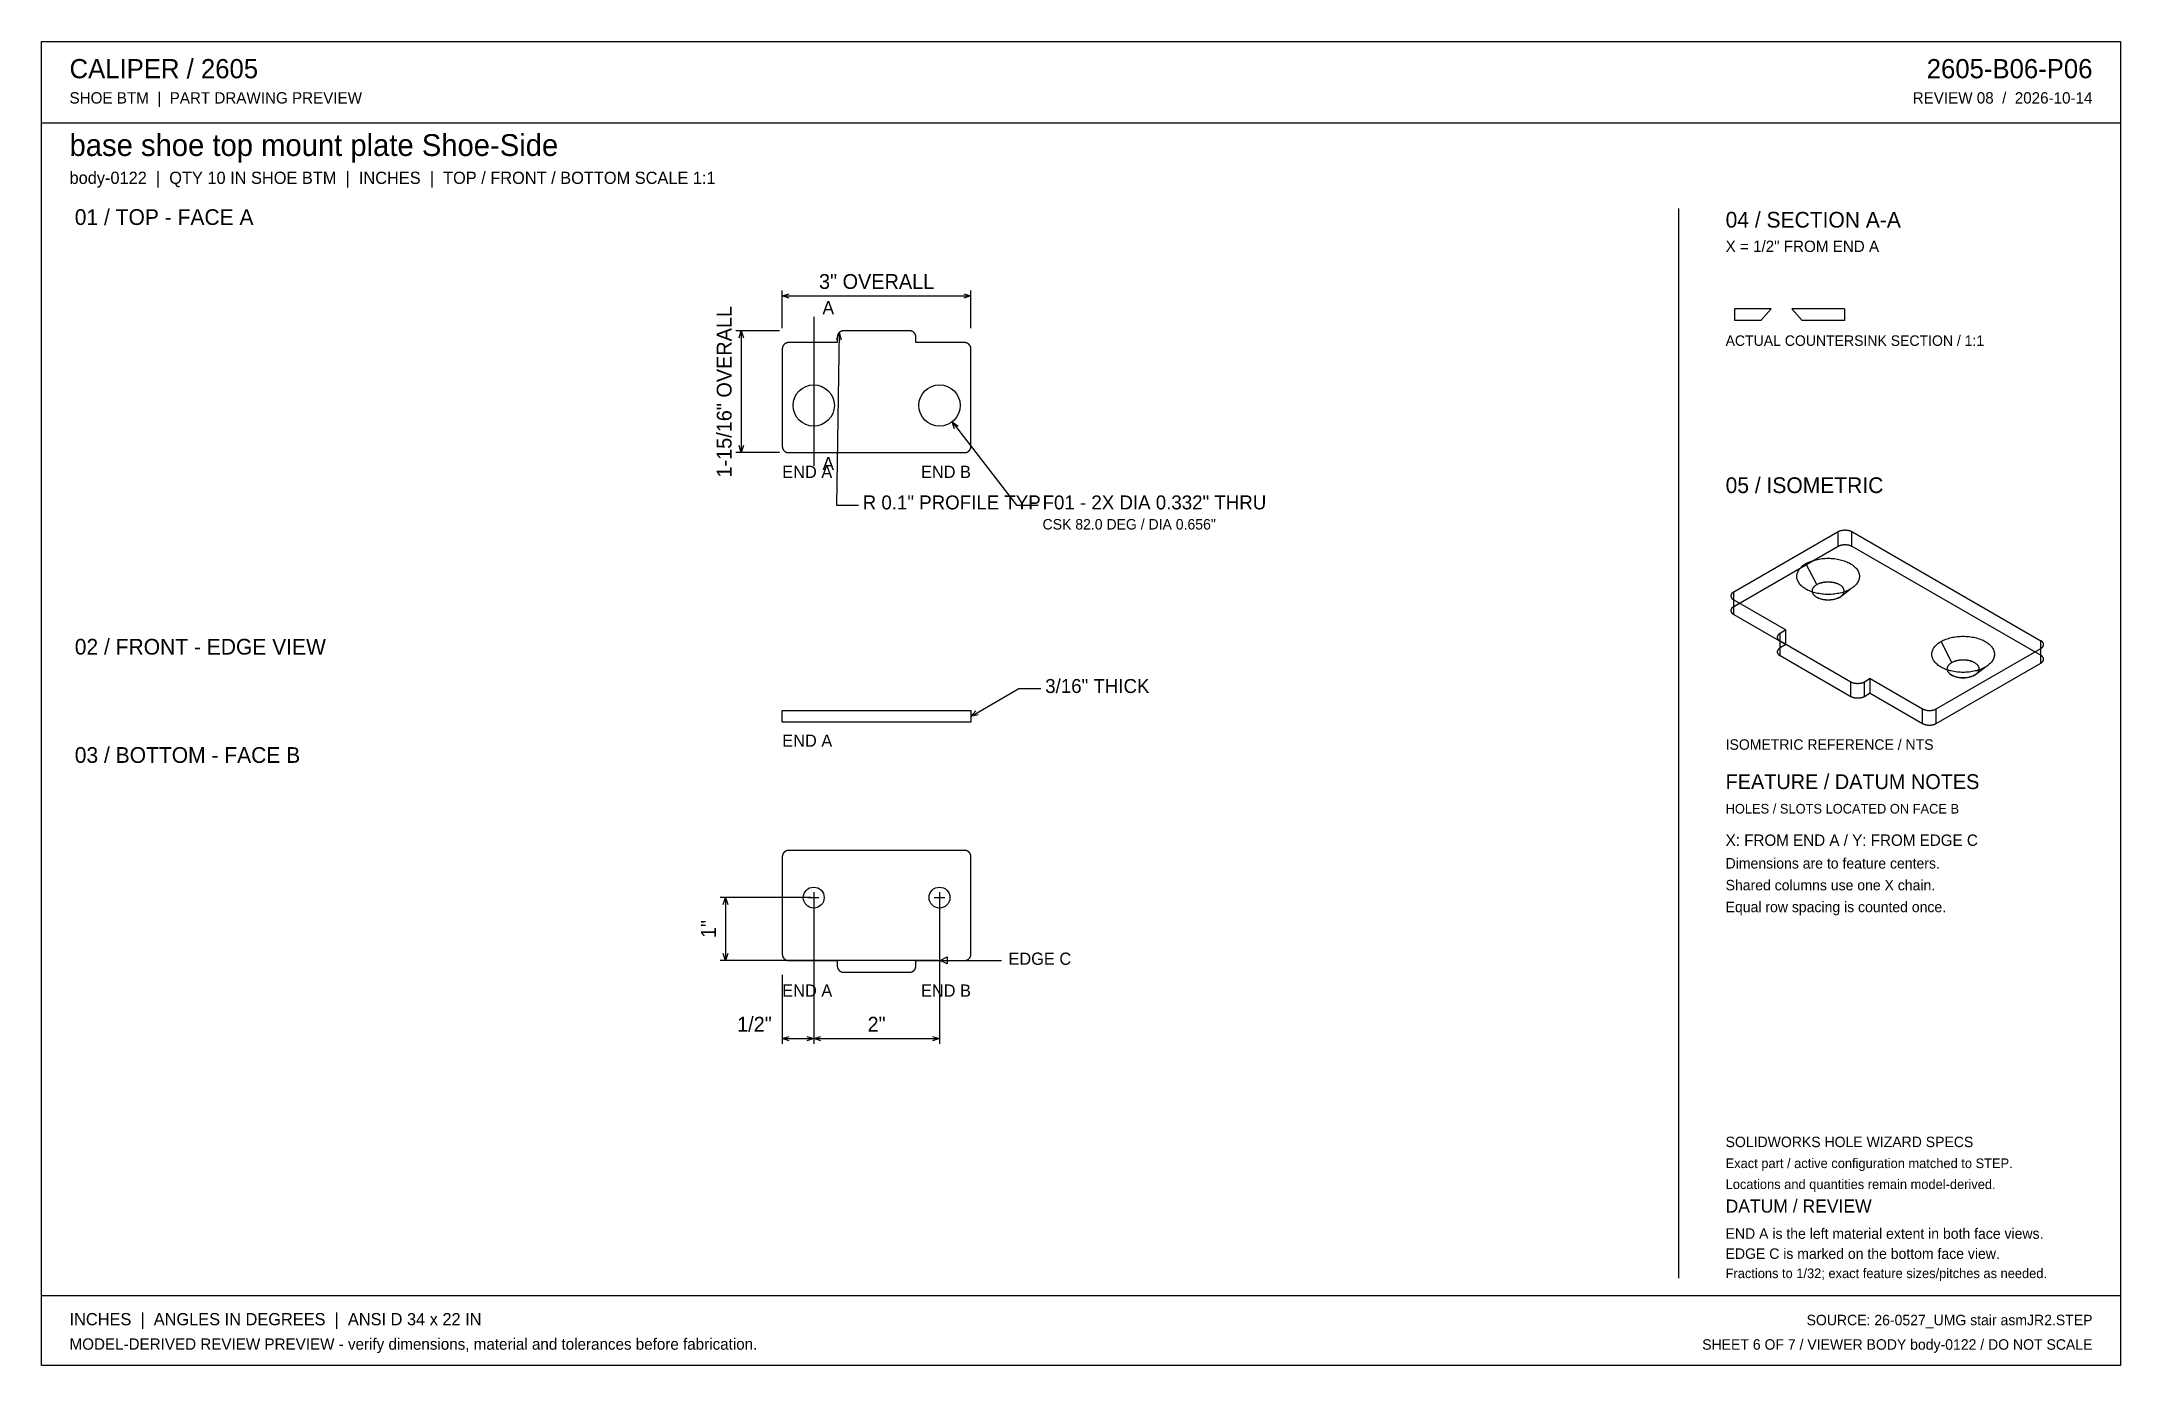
# Model space of a CAD drawing. Header units: inches. Extents: x 0.5 to 33.5, y 0.5 to 21.5.
import ezdxf
from ezdxf.enums import TextEntityAlignment as Align

# ---------------------------------------------------------------- set-up
doc = ezdxf.new("R2010")
doc.units = ezdxf.units.IN
doc.header["$MEASUREMENT"] = 0

msp = doc.modelspace()

# ---------------------------------------------------------------- texts
at = {"layer": 'ANNOTATION'}
for s, height, p in [('CALIPER / 2605', 0.30556, (0.917, 20.944)), ('SHOE BTM  |  PART DRAWING PREVIEW', 0.18056, (0.917, 20.542)), ('base shoe top mount plate Shoe-Side', 0.34722, (0.917, 19.708)), ('body-0122  |  QTY 10 IN SHOE BTM  |  INCHES  |  TOP / FRONT / BOTTOM SCALE 1:1', 0.19444, (0.917, 19.264)), ('01 / TOP - FACE A', 0.25, (1, 18.611)), ('04 / SECTION A-A', 0.25, (27.25, 18.569)), ('X = 1/2" FROM END A', 0.18056, (27.25, 18.181)), ('A', 0.208, (12.889, 17.191)), ('ACTUAL COUNTERSINK SECTION / 1:1', 0.16667, (27.25, 16.688)), ('A', 0.208, (12.889, 14.712)), ('END A', 0.1944, (12.25, 14.587)), ('05 / ISOMETRIC', 0.25, (27.25, 14.347)), ('R 0.1" PROFILE TYP', 0.22222, (13.529, 14.087)), ('F01 - 2X DIA 0.332" THRU', 0.22222, (16.389, 14.087)), ('CSK 82.0 DEG / DIA 0.656"', 0.16667, (16.389, 13.767)), ('02 / FRONT - EDGE VIEW', 0.25, (1, 11.778)), ('3/16" THICK', 0.22222, (16.431, 11.167)), ('03 / BOTTOM - FACE B', 0.25, (1, 10.056)), ('END A', 0.1944, (12.25, 10.312)), ('ISOMETRIC REFERENCE / NTS', 0.16667, (27.25, 10.264)), ('FEATURE / DATUM NOTES', 0.23611, (27.25, 9.639)), ('HOLES / SLOTS LOCATED ON FACE B', 0.15278, (27.25, 9.25)), ('X: FROM END A / Y: FROM EDGE C', 0.18056, (27.25, 8.736)), ('Dimensions are to feature centers.', 0.16667, (27.25, 8.375)), ('Shared columns use one X chain.', 0.16667, (27.25, 8.028)), ('Equal row spacing is counted once.', 0.16667, (27.25, 7.681)), ('EDGE C', 0.1944, (15.847, 6.844)), ('END A', 0.1944, (12.25, 6.337)), ('SOLIDWORKS HOLE WIZARD SPECS', 0.16667, (27.25, 3.944)), ('Exact part / active configuration matched to STEP.', 0.15278, (27.25, 3.611)), ('Locations and quantities remain model-derived.', 0.15278, (27.25, 3.278)), ('DATUM / REVIEW', 0.20833, (27.25, 2.903)), ('END A is the left material extent in both face views.', 0.16667, (27.25, 2.486)), ('EDGE C is marked on the bottom face view.', 0.16667, (27.25, 2.167)), ('Fractions to 1/32; exact feature sizes/pitches as needed.', 0.15278, (27.25, 1.861)), ('INCHES  |  ANGLES IN DEGREES  |  ANSI D 34 x 22 IN', 0.19444, (0.917, 1.111)), ('MODEL-DERIVED REVIEW PREVIEW - verify dimensions, material and tolerances before fabrication.', 0.18056, (0.917, 0.722))]:
    msp.add_text(s, height=height, dxfattribs=at).set_placement(p)
for s, height, p in [('2605-B06-P06', 0.30556, (33.083, 20.944)), ('REVIEW 08  /  2026-10-14', 0.18056, (33.083, 20.542)), ('END B', 0.1944, (15.25, 14.587)), ('END B', 0.1944, (15.25, 6.337)), ('1/2"', 0.2361, (12.083, 5.781)), ('SOURCE: 26-0527_UMG stair asmJR2.STEP', 0.16667, (33.083, 1.111)), ('SHEET 6 OF 7 / VIEWER BODY body-0122 / DO NOT SCALE', 0.16667, (33.083, 0.722))]:
    msp.add_text(s, height=height, dxfattribs=at).set_placement(p, align=Align.RIGHT)
for s, p in [('3" OVERALL', (13.75, 17.594)), ('2"', (13.75, 5.781))]:
    msp.add_text(s, height=0.2361, dxfattribs=at).set_placement(p, align=Align.CENTER)
for s, height, p in [('1-15/16" OVERALL', 0.23611, (11.444, 15.958)), ('1"', 0.2361, (11.194, 7.413))]:
    msp.add_text(s, height=height, rotation=90, dxfattribs=at).set_placement(p, align=Align.CENTER)

# ---------------------------------------------------------------- linework, layer by layer
at = {"layer": 'ANNOTATION'}
for p, q in [((12.25, 16.969), (12.25, 17.566)), ((15.25, 16.969), (15.25, 17.566)), ((12.25, 17.483), (12.361, 17.517)), ((12.25, 17.483), (15.25, 17.483)), ((12.361, 17.448), (12.25, 17.483)), ((15.139, 17.517), (15.25, 17.483)), ((15.25, 17.483), (15.139, 17.448)), ((12.208, 16.927), (11.514, 16.927)), ((11.562, 16.816), (11.597, 16.927)), ((11.597, 16.927), (11.597, 14.99)), ((11.597, 16.927), (11.632, 16.816)), ((12.75, 17.149), (12.75, 14.781)), ((13.154, 16.898), (13.113, 14.156)), ((13.118, 16.787), (13.154, 16.898)), ((13.154, 16.898), (13.187, 16.786)), ((14.95, 15.48), (15.972, 14.156)), ((14.991, 15.371), (14.95, 15.48)), ((14.95, 15.48), (15.046, 15.413)), ((12.208, 14.99), (11.514, 14.99)), ((11.597, 14.99), (11.562, 15.101)), ((11.632, 15.101), (11.597, 14.99)), ((13.113, 14.156), (13.46, 14.156)), ((15.972, 14.156), (16.319, 14.156)), ((15.25, 10.795), (16.014, 11.236)), ((16.014, 11.236), (16.361, 11.236)), ((15.25, 10.795), (15.329, 10.881)), ((15.364, 10.821), (15.25, 10.795)), ((12.75, 7.997), (12.75, 7.83)), ((14.75, 7.997), (14.75, 7.83)), ((12.708, 7.913), (11.264, 7.913)), ((11.312, 7.802), (11.347, 7.913)), ((11.347, 7.913), (11.347, 6.913)), ((11.347, 7.913), (11.382, 7.802)), ((12.667, 7.913), (12.833, 7.913)), ((12.75, 7.872), (12.75, 5.587)), ((12.75, 7.872), (12.75, 5.587)), ((14.667, 7.913), (14.833, 7.913)), ((14.75, 7.872), (14.75, 5.587)), ((11.347, 6.913), (11.312, 7.024)), ((11.382, 7.024), (11.347, 6.913)), ((14.762, 6.913), (14.874, 6.969)), ((14.874, 6.969), (14.874, 6.858)), ((14.721, 6.913), (11.264, 6.913)), ((12.25, 6.684), (12.25, 5.587)), ((14.762, 6.913), (15.736, 6.913)), ((14.874, 6.858), (14.762, 6.913)), ((12.25, 5.67), (12.361, 5.705)), ((12.25, 5.67), (12.75, 5.67)), ((12.361, 5.635), (12.25, 5.67)), ((12.639, 5.705), (12.75, 5.67)), ((12.75, 5.67), (12.639, 5.635)), ((12.75, 5.67), (12.861, 5.705)), ((12.75, 5.67), (14.75, 5.67)), ((12.861, 5.635), (12.75, 5.67)), ((14.639, 5.705), (14.75, 5.67)), ((14.75, 5.67), (14.639, 5.635))]:
    msp.add_line(p, q, dxfattribs=at)
at = {"layer": 'OUTLINE'}
for p, q in [((0.472, 21.528), (33.528, 21.528)), ((0.472, 0.472), (0.472, 21.528)), ((33.528, 21.528), (33.528, 0.472)), ((0.472, 20.236), (33.528, 20.236)), ((26.5, 18.875), (26.5, 1.861)), ((27.973, 17.278), (27.389, 17.278)), ((27.389, 17.278), (27.389, 17.09)), ((27.973, 17.277), (27.811, 17.09)), ((27.973, 17.278), (27.973, 17.277)), ((28.305, 17.278), (28.305, 17.277)), ((29.139, 17.278), (28.305, 17.278)), ((28.305, 17.277), (28.467, 17.09)), ((29.139, 17.278), (29.139, 17.09)), ((13.13, 16.858), (13.129, 16.856)), ((13.131, 16.861), (13.13, 16.858)), ((13.132, 16.863), (13.131, 16.861)), ((13.133, 16.865), (13.132, 16.863)), ((13.134, 16.868), (13.133, 16.865)), ((13.135, 16.87), (13.134, 16.868)), ((13.136, 16.872), (13.135, 16.87)), ((13.137, 16.874), (13.136, 16.872)), ((13.138, 16.876), (13.137, 16.874)), ((13.139, 16.878), (13.138, 16.876)), ((13.141, 16.881), (13.139, 16.878)), ((13.142, 16.883), (13.141, 16.881)), ((13.143, 16.885), (13.142, 16.883)), ((13.145, 16.887), (13.143, 16.885)), ((13.146, 16.889), (13.145, 16.887)), ((13.148, 16.891), (13.146, 16.889)), ((13.149, 16.892), (13.148, 16.891)), ((13.151, 16.894), (13.149, 16.892)), ((13.153, 16.896), (13.151, 16.894)), ((13.154, 16.898), (13.153, 16.896)), ((13.156, 16.9), (13.154, 16.898)), ((13.158, 16.901), (13.156, 16.9)), ((13.16, 16.903), (13.158, 16.901)), ((13.162, 16.904), (13.16, 16.903)), ((13.163, 16.906), (13.162, 16.904)), ((13.165, 16.907), (13.163, 16.906)), ((13.167, 16.909), (13.165, 16.907)), ((13.169, 16.91), (13.167, 16.909)), ((13.172, 16.912), (13.169, 16.91)), ((13.174, 16.913), (13.172, 16.912)), ((13.176, 16.914), (13.174, 16.913)), ((13.178, 16.915), (13.176, 16.914)), ((13.18, 16.916), (13.178, 16.915)), ((13.182, 16.917), (13.18, 16.916)), ((13.184, 16.919), (13.182, 16.917)), ((13.187, 16.919), (13.184, 16.919)), ((13.189, 16.92), (13.187, 16.919)), ((13.191, 16.921), (13.189, 16.92)), ((13.194, 16.922), (13.191, 16.921)), ((13.196, 16.923), (13.194, 16.922)), ((13.198, 16.923), (13.196, 16.923)), ((13.201, 16.924), (13.198, 16.923)), ((13.203, 16.925), (13.201, 16.924)), ((13.205, 16.925), (13.203, 16.925)), ((13.208, 16.926), (13.205, 16.925)), ((13.21, 16.926), (13.208, 16.926)), ((13.213, 16.926), (13.21, 16.926)), ((13.215, 16.927), (13.213, 16.926)), ((13.218, 16.927), (13.215, 16.927)), ((13.22, 16.927), (13.218, 16.927)), ((13.223, 16.927), (13.22, 16.927)), ((13.225, 16.927), (13.223, 16.927)), ((14.275, 16.927), (13.225, 16.927)), ((14.277, 16.927), (14.275, 16.927)), ((14.28, 16.927), (14.277, 16.927)), ((14.282, 16.927), (14.28, 16.927)), ((14.285, 16.927), (14.282, 16.927)), ((14.287, 16.926), (14.285, 16.927)), ((14.29, 16.926), (14.287, 16.926)), ((14.292, 16.926), (14.29, 16.926)), ((14.295, 16.925), (14.292, 16.926)), ((14.297, 16.925), (14.295, 16.925)), ((14.299, 16.924), (14.297, 16.925)), ((14.302, 16.923), (14.299, 16.924)), ((14.304, 16.923), (14.302, 16.923)), ((14.306, 16.922), (14.304, 16.923)), ((14.309, 16.921), (14.306, 16.922)), ((14.311, 16.92), (14.309, 16.921)), ((14.313, 16.919), (14.311, 16.92)), ((14.316, 16.919), (14.313, 16.919)), ((14.318, 16.917), (14.316, 16.919)), ((14.32, 16.916), (14.318, 16.917)), ((14.322, 16.915), (14.32, 16.916)), ((14.324, 16.914), (14.322, 16.915)), ((14.326, 16.913), (14.324, 16.914)), ((14.328, 16.912), (14.326, 16.913)), ((14.331, 16.91), (14.328, 16.912)), ((14.333, 16.909), (14.331, 16.91)), ((14.335, 16.907), (14.333, 16.909)), ((14.337, 16.906), (14.335, 16.907)), ((14.338, 16.904), (14.337, 16.906)), ((14.34, 16.903), (14.338, 16.904)), ((14.342, 16.901), (14.34, 16.903)), ((14.344, 16.9), (14.342, 16.901)), ((14.346, 16.898), (14.344, 16.9)), ((14.347, 16.896), (14.346, 16.898)), ((14.349, 16.894), (14.347, 16.896)), ((14.351, 16.892), (14.349, 16.894)), ((14.352, 16.891), (14.351, 16.892)), ((14.354, 16.889), (14.352, 16.891)), ((14.355, 16.887), (14.354, 16.889)), ((14.357, 16.885), (14.355, 16.887)), ((14.358, 16.883), (14.357, 16.885)), ((14.359, 16.881), (14.358, 16.883)), ((14.361, 16.878), (14.359, 16.881)), ((14.362, 16.876), (14.361, 16.878)), ((14.363, 16.874), (14.362, 16.876)), ((14.364, 16.872), (14.363, 16.874)), ((14.365, 16.87), (14.364, 16.872)), ((14.366, 16.868), (14.365, 16.87)), ((14.367, 16.865), (14.366, 16.868)), ((14.368, 16.863), (14.367, 16.865)), ((14.369, 16.861), (14.368, 16.863)), ((14.37, 16.858), (14.369, 16.861)), ((14.371, 16.856), (14.37, 16.858)), ((27.811, 17.09), (27.389, 17.09)), ((29.139, 17.09), (28.467, 17.09)), ((12.251, 16.652), (12.25, 16.649)), ((12.25, 16.649), (12.25, 16.647)), ((12.25, 16.647), (12.25, 16.644)), ((12.25, 16.644), (12.25, 16.642)), ((12.25, 16.642), (12.25, 16.64)), ((12.25, 16.64), (12.25, 15.09)), ((12.252, 16.659), (12.251, 16.657)), ((12.251, 16.657), (12.251, 16.654)), ((12.251, 16.654), (12.251, 16.652)), ((12.253, 16.664), (12.252, 16.661)), ((12.252, 16.661), (12.252, 16.659)), ((12.254, 16.666), (12.253, 16.664)), ((12.255, 16.671), (12.254, 16.669)), ((12.254, 16.669), (12.254, 16.666)), ((12.256, 16.673), (12.255, 16.671)), ((12.257, 16.676), (12.256, 16.673)), ((12.258, 16.678), (12.257, 16.676)), ((12.259, 16.68), (12.258, 16.678)), ((12.26, 16.682), (12.259, 16.68)), ((12.261, 16.685), (12.26, 16.682)), ((12.262, 16.687), (12.261, 16.685)), ((12.263, 16.689), (12.262, 16.687)), ((12.264, 16.691), (12.263, 16.689)), ((12.266, 16.693), (12.264, 16.691)), ((12.267, 16.695), (12.266, 16.693)), ((12.268, 16.697), (12.267, 16.695)), ((12.27, 16.699), (12.268, 16.697)), ((12.271, 16.701), (12.27, 16.699)), ((12.273, 16.703), (12.271, 16.701)), ((12.274, 16.705), (12.273, 16.703)), ((12.276, 16.707), (12.274, 16.705)), ((12.278, 16.709), (12.276, 16.707)), ((12.279, 16.71), (12.278, 16.709)), ((12.281, 16.712), (12.279, 16.71)), ((12.283, 16.714), (12.281, 16.712)), ((12.285, 16.715), (12.283, 16.714)), ((12.287, 16.717), (12.285, 16.715)), ((12.288, 16.718), (12.287, 16.717)), ((12.29, 16.72), (12.288, 16.718)), ((12.292, 16.721), (12.29, 16.72)), ((12.294, 16.723), (12.292, 16.721)), ((12.297, 16.724), (12.294, 16.723)), ((12.299, 16.725), (12.297, 16.724)), ((12.301, 16.727), (12.299, 16.725)), ((12.303, 16.728), (12.301, 16.727)), ((12.305, 16.729), (12.303, 16.728)), ((12.307, 16.73), (12.305, 16.729)), ((12.309, 16.731), (12.307, 16.73)), ((12.312, 16.732), (12.309, 16.731)), ((12.314, 16.733), (12.312, 16.732)), ((12.316, 16.734), (12.314, 16.733)), ((12.319, 16.735), (12.316, 16.734)), ((12.321, 16.735), (12.319, 16.735)), ((12.323, 16.736), (12.321, 16.735)), ((12.326, 16.737), (12.323, 16.736)), ((12.328, 16.737), (12.326, 16.737)), ((12.33, 16.738), (12.328, 16.737)), ((12.333, 16.738), (12.33, 16.738)), ((12.335, 16.739), (12.333, 16.738)), ((12.338, 16.739), (12.335, 16.739)), ((12.34, 16.739), (12.338, 16.739)), ((12.343, 16.739), (12.34, 16.739)), ((12.345, 16.739), (12.343, 16.739)), ((12.348, 16.74), (12.345, 16.739)), ((12.35, 16.74), (12.348, 16.74)), ((13.125, 16.74), (12.35, 16.74)), ((13.126, 16.839), (13.125, 16.837)), ((13.125, 16.837), (13.125, 16.834)), ((13.125, 16.834), (13.125, 16.832)), ((13.125, 16.832), (13.125, 16.83)), ((13.125, 16.83), (13.125, 16.827)), ((13.125, 16.827), (13.125, 16.74)), ((13.127, 16.847), (13.126, 16.844)), ((13.126, 16.844), (13.126, 16.842)), ((13.126, 16.842), (13.126, 16.839)), ((13.128, 16.851), (13.127, 16.849)), ((13.127, 16.849), (13.127, 16.847)), ((13.129, 16.854), (13.128, 16.851)), ((13.129, 16.856), (13.129, 16.854)), ((14.371, 16.854), (14.371, 16.856)), ((14.372, 16.851), (14.371, 16.854)), ((14.373, 16.849), (14.372, 16.851)), ((14.373, 16.847), (14.373, 16.849)), ((14.374, 16.844), (14.373, 16.847)), ((14.374, 16.842), (14.374, 16.844)), ((14.374, 16.839), (14.374, 16.842)), ((14.375, 16.837), (14.374, 16.839)), ((14.375, 16.834), (14.375, 16.837)), ((14.375, 16.832), (14.375, 16.834)), ((14.375, 16.83), (14.375, 16.832)), ((14.375, 16.827), (14.375, 16.83)), ((14.375, 16.74), (14.375, 16.827)), ((15.15, 16.74), (14.375, 16.74)), ((15.152, 16.74), (15.15, 16.74)), ((15.155, 16.739), (15.152, 16.74)), ((15.157, 16.739), (15.155, 16.739)), ((15.16, 16.739), (15.157, 16.739)), ((15.162, 16.739), (15.16, 16.739)), ((15.165, 16.739), (15.162, 16.739)), ((15.167, 16.738), (15.165, 16.739)), ((15.17, 16.738), (15.167, 16.738)), ((15.172, 16.737), (15.17, 16.738)), ((15.174, 16.737), (15.172, 16.737)), ((15.177, 16.736), (15.174, 16.737)), ((15.179, 16.735), (15.177, 16.736)), ((15.181, 16.735), (15.179, 16.735)), ((15.184, 16.734), (15.181, 16.735)), ((15.186, 16.733), (15.184, 16.734)), ((15.188, 16.732), (15.186, 16.733)), ((15.191, 16.731), (15.188, 16.732)), ((15.193, 16.73), (15.191, 16.731)), ((15.195, 16.729), (15.193, 16.73)), ((15.197, 16.728), (15.195, 16.729)), ((15.199, 16.727), (15.197, 16.728)), ((15.201, 16.725), (15.199, 16.727)), ((15.203, 16.724), (15.201, 16.725)), ((15.206, 16.723), (15.203, 16.724)), ((15.208, 16.721), (15.206, 16.723)), ((15.21, 16.72), (15.208, 16.721)), ((15.212, 16.718), (15.21, 16.72)), ((15.213, 16.717), (15.212, 16.718)), ((15.215, 16.715), (15.213, 16.717)), ((15.217, 16.714), (15.215, 16.715)), ((15.219, 16.712), (15.217, 16.714)), ((15.221, 16.71), (15.219, 16.712)), ((15.222, 16.709), (15.221, 16.71)), ((15.224, 16.707), (15.222, 16.709)), ((15.226, 16.705), (15.224, 16.707)), ((15.227, 16.703), (15.226, 16.705)), ((15.229, 16.701), (15.227, 16.703)), ((15.23, 16.699), (15.229, 16.701)), ((15.232, 16.697), (15.23, 16.699)), ((15.233, 16.695), (15.232, 16.697)), ((15.234, 16.693), (15.233, 16.695)), ((15.236, 16.691), (15.234, 16.693)), ((15.237, 16.689), (15.236, 16.691)), ((15.238, 16.687), (15.237, 16.689)), ((15.239, 16.685), (15.238, 16.687)), ((15.24, 16.682), (15.239, 16.685)), ((15.241, 16.68), (15.24, 16.682)), ((15.242, 16.678), (15.241, 16.68)), ((15.243, 16.676), (15.242, 16.678)), ((15.244, 16.673), (15.243, 16.676)), ((15.245, 16.671), (15.244, 16.673)), ((15.246, 16.669), (15.245, 16.671)), ((15.246, 16.666), (15.246, 16.669)), ((15.247, 16.664), (15.246, 16.666)), ((15.248, 16.661), (15.247, 16.664)), ((15.248, 16.659), (15.248, 16.661)), ((15.249, 16.657), (15.248, 16.659)), ((15.249, 16.654), (15.249, 16.657)), ((15.249, 16.652), (15.249, 16.654)), ((15.25, 16.649), (15.249, 16.652)), ((15.25, 16.647), (15.25, 16.649)), ((15.25, 16.644), (15.25, 16.647)), ((15.25, 16.642), (15.25, 16.644)), ((15.25, 16.64), (15.25, 16.642)), ((15.25, 15.09), (15.25, 16.64)), ((12.25, 15.09), (12.25, 15.087)), ((12.25, 15.087), (12.25, 15.085)), ((12.25, 15.085), (12.25, 15.082)), ((12.25, 15.082), (12.25, 15.08)), ((12.25, 15.08), (12.251, 15.077)), ((12.251, 15.077), (12.251, 15.075)), ((12.251, 15.075), (12.251, 15.072)), ((12.251, 15.072), (12.252, 15.07)), ((12.252, 15.07), (12.252, 15.068)), ((12.252, 15.068), (12.253, 15.065)), ((12.253, 15.065), (12.254, 15.063)), ((12.254, 15.063), (12.254, 15.061)), ((12.254, 15.061), (12.255, 15.058)), ((12.255, 15.058), (12.256, 15.056)), ((12.256, 15.056), (12.257, 15.054)), ((12.257, 15.054), (12.258, 15.051)), ((12.258, 15.051), (12.259, 15.049)), ((12.259, 15.049), (12.26, 15.047)), ((12.26, 15.047), (12.261, 15.045)), ((12.261, 15.045), (12.262, 15.042)), ((12.262, 15.042), (12.263, 15.04)), ((12.263, 15.04), (12.264, 15.038)), ((12.264, 15.038), (12.266, 15.036)), ((12.266, 15.036), (12.267, 15.034)), ((12.267, 15.034), (12.268, 15.032)), ((12.268, 15.032), (12.27, 15.03)), ((12.27, 15.03), (12.271, 15.028)), ((12.271, 15.028), (12.273, 15.026)), ((12.273, 15.026), (12.274, 15.024)), ((12.274, 15.024), (12.276, 15.022)), ((12.276, 15.022), (12.278, 15.021)), ((12.278, 15.021), (12.279, 15.019)), ((12.279, 15.019), (12.281, 15.017)), ((12.281, 15.017), (12.283, 15.015)), ((12.283, 15.015), (12.285, 15.014)), ((12.285, 15.014), (12.287, 15.012)), ((12.287, 15.012), (12.288, 15.011)), ((12.288, 15.011), (12.29, 15.009)), ((12.29, 15.009), (12.292, 15.008)), ((12.292, 15.008), (12.294, 15.006)), ((12.294, 15.006), (12.297, 15.005)), ((12.297, 15.005), (12.299, 15.004)), ((12.299, 15.004), (12.301, 15.003)), ((12.301, 15.003), (12.303, 15.001)), ((12.303, 15.001), (12.305, 15)), ((12.305, 15), (12.307, 14.999)), ((12.307, 14.999), (12.309, 14.998)), ((12.309, 14.998), (12.312, 14.997)), ((12.312, 14.997), (12.314, 14.996)), ((12.314, 14.996), (12.316, 14.995)), ((12.316, 14.995), (12.319, 14.995)), ((12.319, 14.995), (12.321, 14.994)), ((12.321, 14.994), (12.323, 14.993)), ((12.323, 14.993), (12.326, 14.993)), ((12.326, 14.993), (12.328, 14.992)), ((12.328, 14.992), (12.33, 14.992)), ((12.33, 14.992), (12.333, 14.991)), ((12.333, 14.991), (12.335, 14.991)), ((12.335, 14.991), (12.338, 14.99)), ((12.338, 14.99), (12.34, 14.99)), ((12.34, 14.99), (12.343, 14.99)), ((12.343, 14.99), (12.345, 14.99)), ((12.345, 14.99), (12.348, 14.99)), ((12.348, 14.99), (12.35, 14.99)), ((12.35, 14.99), (15.15, 14.99)), ((15.15, 14.99), (15.152, 14.99)), ((15.152, 14.99), (15.155, 14.99)), ((15.155, 14.99), (15.157, 14.99)), ((15.157, 14.99), (15.16, 14.99)), ((15.16, 14.99), (15.162, 14.99)), ((15.162, 14.99), (15.165, 14.991)), ((15.165, 14.991), (15.167, 14.991)), ((15.167, 14.991), (15.17, 14.992)), ((15.17, 14.992), (15.172, 14.992)), ((15.172, 14.992), (15.174, 14.993)), ((15.174, 14.993), (15.177, 14.993)), ((15.177, 14.993), (15.179, 14.994)), ((15.179, 14.994), (15.181, 14.995)), ((15.181, 14.995), (15.184, 14.995)), ((15.184, 14.995), (15.186, 14.996)), ((15.186, 14.996), (15.188, 14.997)), ((15.188, 14.997), (15.191, 14.998)), ((15.191, 14.998), (15.193, 14.999)), ((15.193, 14.999), (15.195, 15)), ((15.195, 15), (15.197, 15.001)), ((15.197, 15.001), (15.199, 15.003)), ((15.199, 15.003), (15.201, 15.004)), ((15.201, 15.004), (15.203, 15.005)), ((15.203, 15.005), (15.206, 15.006)), ((15.206, 15.006), (15.208, 15.008)), ((15.208, 15.008), (15.21, 15.009)), ((15.21, 15.009), (15.212, 15.011)), ((15.212, 15.011), (15.213, 15.012)), ((15.213, 15.012), (15.215, 15.014)), ((15.215, 15.014), (15.217, 15.015)), ((15.217, 15.015), (15.219, 15.017)), ((15.219, 15.017), (15.221, 15.019)), ((15.221, 15.019), (15.222, 15.021)), ((15.222, 15.021), (15.224, 15.022)), ((15.224, 15.022), (15.226, 15.024)), ((15.226, 15.024), (15.227, 15.026)), ((15.227, 15.026), (15.229, 15.028)), ((15.229, 15.028), (15.23, 15.03)), ((15.23, 15.03), (15.232, 15.032)), ((15.232, 15.032), (15.233, 15.034)), ((15.233, 15.034), (15.234, 15.036)), ((15.234, 15.036), (15.236, 15.038)), ((15.236, 15.038), (15.237, 15.04)), ((15.237, 15.04), (15.238, 15.042)), ((15.238, 15.042), (15.239, 15.045)), ((15.239, 15.045), (15.24, 15.047)), ((15.24, 15.047), (15.241, 15.049)), ((15.241, 15.049), (15.242, 15.051)), ((15.242, 15.051), (15.243, 15.054)), ((15.243, 15.054), (15.244, 15.056)), ((15.244, 15.056), (15.245, 15.058)), ((15.245, 15.058), (15.246, 15.061)), ((15.246, 15.063), (15.247, 15.065)), ((15.246, 15.061), (15.246, 15.063)), ((15.247, 15.065), (15.248, 15.068)), ((15.248, 15.07), (15.249, 15.072)), ((15.248, 15.068), (15.248, 15.07)), ((15.249, 15.077), (15.25, 15.08)), ((15.249, 15.075), (15.249, 15.077)), ((15.249, 15.072), (15.249, 15.075)), ((15.25, 15.087), (15.25, 15.09)), ((15.25, 15.085), (15.25, 15.087)), ((15.25, 15.082), (15.25, 15.085)), ((15.25, 15.08), (15.25, 15.082)), ((27.378, 12.774), (29.041, 13.734)), ((29.041, 13.734), (29.044, 13.736)), ((29.041, 13.502), (29.041, 13.734)), ((29.044, 13.736), (29.047, 13.737)), ((29.047, 13.737), (29.05, 13.739)), ((29.05, 13.739), (29.052, 13.74)), ((29.052, 13.74), (29.055, 13.741)), ((29.055, 13.741), (29.058, 13.743)), ((29.058, 13.743), (29.061, 13.744)), ((29.061, 13.744), (29.064, 13.745)), ((29.064, 13.745), (29.067, 13.746)), ((29.067, 13.746), (29.071, 13.747)), ((29.071, 13.747), (29.074, 13.749)), ((29.074, 13.749), (29.077, 13.75)), ((29.077, 13.75), (29.08, 13.751)), ((29.08, 13.751), (29.084, 13.752)), ((29.084, 13.752), (29.087, 13.752)), ((29.087, 13.752), (29.091, 13.753)), ((29.091, 13.753), (29.094, 13.754)), ((29.094, 13.754), (29.098, 13.755)), ((29.098, 13.755), (29.101, 13.755)), ((29.101, 13.755), (29.105, 13.756)), ((29.105, 13.756), (29.108, 13.757)), ((29.108, 13.757), (29.112, 13.757)), ((29.112, 13.757), (29.115, 13.758)), ((29.115, 13.758), (29.119, 13.758)), ((29.119, 13.758), (29.123, 13.759)), ((29.123, 13.759), (29.126, 13.759)), ((29.126, 13.759), (29.13, 13.759)), ((29.13, 13.759), (29.134, 13.759)), ((29.134, 13.759), (29.137, 13.76)), ((29.137, 13.76), (29.141, 13.76)), ((29.141, 13.76), (29.145, 13.76)), ((29.145, 13.76), (29.149, 13.76)), ((29.149, 13.76), (29.152, 13.76)), ((29.152, 13.76), (29.156, 13.76)), ((29.156, 13.76), (29.16, 13.76)), ((29.16, 13.76), (29.164, 13.759)), ((29.164, 13.759), (29.167, 13.759)), ((29.167, 13.759), (29.171, 13.759)), ((29.171, 13.759), (29.175, 13.759)), ((29.175, 13.759), (29.178, 13.758)), ((29.178, 13.758), (29.182, 13.758)), ((29.182, 13.758), (29.186, 13.757)), ((29.186, 13.757), (29.189, 13.757)), ((29.189, 13.757), (29.193, 13.756)), ((29.193, 13.756), (29.196, 13.755)), ((29.196, 13.755), (29.2, 13.755)), ((29.2, 13.755), (29.203, 13.754)), ((29.203, 13.754), (29.207, 13.753)), ((29.207, 13.753), (29.21, 13.752)), ((29.21, 13.752), (29.214, 13.752)), ((29.214, 13.752), (29.217, 13.751)), ((29.217, 13.751), (29.22, 13.75)), ((29.22, 13.75), (29.223, 13.749)), ((29.223, 13.749), (29.227, 13.747)), ((29.227, 13.747), (29.23, 13.746)), ((29.23, 13.746), (29.233, 13.745)), ((29.233, 13.745), (29.236, 13.744)), ((29.236, 13.744), (29.239, 13.743)), ((29.239, 13.743), (29.242, 13.741)), ((29.242, 13.741), (29.245, 13.74)), ((29.245, 13.74), (29.248, 13.739)), ((29.248, 13.739), (29.251, 13.737)), ((29.251, 13.737), (29.253, 13.736)), ((29.253, 13.736), (29.256, 13.734)), ((29.256, 13.734), (32.261, 11.999)), ((29.256, 13.502), (29.256, 13.734)), ((27.378, 12.541), (29.041, 13.502)), ((28.511, 13.215), (28.528, 13.225)), ((28.528, 13.225), (28.546, 13.235)), ((28.702, 12.894), (28.528, 13.225)), ((28.546, 13.235), (28.565, 13.244)), ((28.565, 13.244), (28.584, 13.253)), ((28.584, 13.253), (28.604, 13.261)), ((28.604, 13.261), (28.624, 13.268)), ((28.624, 13.268), (28.646, 13.275)), ((28.646, 13.275), (28.667, 13.281)), ((28.667, 13.281), (28.69, 13.287)), ((28.69, 13.287), (28.713, 13.292)), ((28.713, 13.292), (28.736, 13.297)), ((28.736, 13.297), (28.759, 13.3)), ((28.759, 13.3), (28.783, 13.304)), ((28.783, 13.304), (28.807, 13.306)), ((28.807, 13.306), (28.832, 13.308)), ((28.832, 13.308), (28.856, 13.309)), ((28.856, 13.309), (28.88, 13.309)), ((28.88, 13.309), (28.905, 13.309)), ((28.905, 13.309), (28.929, 13.308)), ((28.929, 13.308), (28.953, 13.306)), ((28.953, 13.306), (28.977, 13.304)), ((28.977, 13.304), (29.001, 13.3)), ((29.001, 13.3), (29.025, 13.297)), ((29.025, 13.297), (29.048, 13.292)), ((29.041, 13.502), (29.044, 13.503)), ((29.044, 13.503), (29.047, 13.505)), ((29.047, 13.505), (29.05, 13.506)), ((29.048, 13.292), (29.071, 13.287)), ((29.05, 13.506), (29.052, 13.508)), ((29.052, 13.508), (29.055, 13.509)), ((29.055, 13.509), (29.058, 13.51)), ((29.058, 13.51), (29.061, 13.512)), ((29.061, 13.512), (29.064, 13.513)), ((29.064, 13.513), (29.067, 13.514)), ((29.067, 13.514), (29.071, 13.515)), ((29.071, 13.515), (29.074, 13.516)), ((29.071, 13.287), (29.093, 13.281)), ((29.074, 13.516), (29.077, 13.517)), ((29.077, 13.517), (29.08, 13.518)), ((29.08, 13.518), (29.084, 13.519)), ((29.084, 13.519), (29.087, 13.52)), ((29.087, 13.52), (29.091, 13.521)), ((29.091, 13.521), (29.094, 13.522)), ((29.093, 13.281), (29.115, 13.275)), ((29.094, 13.522), (29.098, 13.522)), ((29.098, 13.522), (29.101, 13.523)), ((29.101, 13.523), (29.105, 13.524)), ((29.105, 13.524), (29.108, 13.524)), ((29.108, 13.524), (29.112, 13.525)), ((29.112, 13.525), (29.115, 13.525)), ((29.115, 13.525), (29.119, 13.526)), ((29.115, 13.275), (29.136, 13.268)), ((29.119, 13.526), (29.123, 13.526)), ((29.123, 13.526), (29.126, 13.527)), ((29.126, 13.527), (29.13, 13.527)), ((29.13, 13.527), (29.134, 13.527)), ((29.134, 13.527), (29.137, 13.527)), ((29.136, 13.268), (29.157, 13.261)), ((29.137, 13.527), (29.141, 13.527)), ((29.141, 13.527), (29.145, 13.528)), ((29.145, 13.528), (29.149, 13.528)), ((29.149, 13.528), (29.152, 13.528)), ((29.152, 13.528), (29.156, 13.527)), ((29.156, 13.527), (29.16, 13.527)), ((29.157, 13.261), (29.177, 13.253)), ((29.16, 13.527), (29.164, 13.527)), ((29.164, 13.527), (29.167, 13.527)), ((29.167, 13.527), (29.171, 13.527)), ((29.171, 13.527), (29.175, 13.526)), ((29.175, 13.526), (29.178, 13.526)), ((29.177, 13.253), (29.196, 13.244)), ((29.178, 13.526), (29.182, 13.525)), ((29.182, 13.525), (29.186, 13.525)), ((29.186, 13.525), (29.189, 13.524)), ((29.189, 13.524), (29.193, 13.524)), ((29.193, 13.524), (29.196, 13.523)), ((29.196, 13.523), (29.2, 13.522)), ((29.196, 13.244), (29.215, 13.235)), ((29.2, 13.522), (29.203, 13.522)), ((29.203, 13.522), (29.207, 13.521)), ((29.207, 13.521), (29.21, 13.52)), ((29.21, 13.52), (29.214, 13.519)), ((29.214, 13.519), (29.217, 13.518)), ((29.215, 13.235), (29.232, 13.225)), ((29.217, 13.518), (29.22, 13.517)), ((29.22, 13.517), (29.223, 13.516)), ((29.223, 13.516), (29.227, 13.515)), ((29.227, 13.515), (29.23, 13.514)), ((29.23, 13.514), (29.233, 13.513)), ((29.232, 13.225), (29.249, 13.215)), ((29.233, 13.513), (29.236, 13.512)), ((29.236, 13.512), (29.239, 13.51)), ((29.239, 13.51), (29.242, 13.509)), ((29.242, 13.509), (29.245, 13.508)), ((29.245, 13.508), (29.248, 13.506)), ((29.248, 13.506), (29.251, 13.505)), ((29.251, 13.505), (29.253, 13.503)), ((29.253, 13.503), (29.256, 13.502)), ((29.256, 13.502), (32.261, 11.767)), ((28.383, 13.036), (28.385, 13.05)), ((28.383, 13.022), (28.383, 13.036)), ((28.383, 13.008), (28.383, 13.022)), ((28.385, 12.993), (28.383, 13.008)), ((28.385, 13.05), (28.388, 13.064)), ((28.388, 12.979), (28.385, 12.993)), ((28.388, 13.064), (28.392, 13.078)), ((28.392, 12.966), (28.388, 12.979)), ((28.392, 13.078), (28.397, 13.091)), ((28.397, 12.952), (28.392, 12.966)), ((28.397, 13.091), (28.404, 13.105)), ((28.404, 12.938), (28.397, 12.952)), ((28.404, 13.105), (28.412, 13.118)), ((28.412, 12.925), (28.404, 12.938)), ((28.412, 13.118), (28.42, 13.132)), ((28.42, 12.912), (28.412, 12.925)), ((28.42, 13.132), (28.43, 13.145)), ((28.43, 12.899), (28.42, 12.912)), ((28.43, 13.145), (28.441, 13.157)), ((28.441, 12.886), (28.43, 12.899)), ((28.441, 13.157), (28.453, 13.169)), ((28.453, 13.169), (28.466, 13.181)), ((28.466, 13.181), (28.48, 13.193)), ((28.48, 13.193), (28.496, 13.204)), ((28.496, 13.204), (28.511, 13.215)), ((28.694, 12.888), (28.702, 12.894)), ((28.694, 12.887), (28.702, 12.892)), ((28.702, 12.894), (28.711, 12.898)), ((28.702, 12.892), (28.711, 12.897)), ((28.702, 12.892), (28.702, 12.894)), ((28.711, 12.898), (28.721, 12.903)), ((28.711, 12.897), (28.721, 12.902)), ((28.721, 12.903), (28.73, 12.908)), ((28.721, 12.902), (28.73, 12.906)), ((28.73, 12.908), (28.74, 12.912)), ((28.73, 12.906), (28.74, 12.91)), ((28.74, 12.912), (28.751, 12.915)), ((28.74, 12.91), (28.751, 12.914)), ((28.751, 12.915), (28.762, 12.919)), ((28.751, 12.914), (28.762, 12.918)), ((28.762, 12.919), (28.773, 12.922)), ((28.762, 12.918), (28.773, 12.921)), ((28.773, 12.922), (28.784, 12.925)), ((28.773, 12.921), (28.784, 12.924)), ((28.784, 12.925), (28.795, 12.928)), ((28.784, 12.924), (28.795, 12.926)), ((28.795, 12.928), (28.807, 12.93)), ((28.795, 12.926), (28.807, 12.928)), ((28.807, 12.93), (28.819, 12.932)), ((28.807, 12.928), (28.819, 12.93)), ((28.819, 12.932), (28.831, 12.933)), ((28.819, 12.93), (28.831, 12.932)), ((28.831, 12.933), (28.843, 12.935)), ((28.831, 12.932), (28.843, 12.933)), ((28.843, 12.935), (28.856, 12.935)), ((28.843, 12.933), (28.856, 12.934)), ((28.856, 12.935), (28.868, 12.936)), ((28.856, 12.934), (28.868, 12.935)), ((28.868, 12.936), (28.88, 12.936)), ((28.868, 12.935), (28.88, 12.935)), ((28.88, 12.936), (28.893, 12.936)), ((28.88, 12.935), (28.893, 12.935)), ((28.893, 12.936), (28.905, 12.935)), ((28.893, 12.935), (28.905, 12.934)), ((28.905, 12.935), (28.917, 12.935)), ((28.905, 12.934), (28.917, 12.933)), ((28.917, 12.935), (28.93, 12.933)), ((28.917, 12.933), (28.93, 12.932)), ((28.93, 12.933), (28.942, 12.932)), ((28.93, 12.932), (28.942, 12.93)), ((28.942, 12.932), (28.953, 12.93)), ((28.942, 12.93), (28.953, 12.928)), ((28.953, 12.93), (28.965, 12.928)), ((28.953, 12.928), (28.965, 12.926)), ((28.965, 12.928), (28.977, 12.925)), ((28.965, 12.926), (28.977, 12.924)), ((28.977, 12.925), (28.988, 12.922)), ((28.977, 12.924), (28.988, 12.921)), ((28.988, 12.922), (28.999, 12.919)), ((28.988, 12.921), (28.999, 12.918)), ((28.999, 12.919), (29.01, 12.915)), ((28.999, 12.918), (29.01, 12.914)), ((29.01, 12.915), (29.02, 12.912)), ((29.01, 12.914), (29.02, 12.91)), ((29.02, 12.912), (29.03, 12.908)), ((29.02, 12.91), (29.03, 12.906)), ((29.03, 12.908), (29.04, 12.903)), ((29.03, 12.906), (29.04, 12.902)), ((29.04, 12.903), (29.05, 12.898)), ((29.04, 12.902), (29.05, 12.897)), ((29.05, 12.898), (29.059, 12.894)), ((29.05, 12.897), (29.059, 12.892)), ((29.059, 12.894), (29.067, 12.888)), ((29.059, 12.892), (29.067, 12.887)), ((29.249, 13.215), (29.265, 13.204)), ((29.265, 13.204), (29.28, 13.193)), ((29.28, 13.193), (29.294, 13.181)), ((29.294, 13.181), (29.307, 13.169)), ((29.307, 13.169), (29.319, 13.157)), ((29.319, 13.157), (29.33, 13.145)), ((29.33, 12.899), (29.319, 12.886)), ((29.33, 13.145), (29.34, 13.132)), ((29.34, 12.912), (29.33, 12.899)), ((29.34, 13.132), (29.349, 13.118)), ((29.349, 12.925), (29.34, 12.912)), ((29.349, 13.118), (29.357, 13.105)), ((29.357, 12.938), (29.349, 12.925)), ((29.357, 13.105), (29.363, 13.091)), ((29.363, 12.952), (29.357, 12.938)), ((29.363, 13.091), (29.369, 13.078)), ((29.369, 12.966), (29.363, 12.952)), ((29.369, 13.078), (29.373, 13.064)), ((29.373, 12.979), (29.369, 12.966)), ((29.373, 13.064), (29.376, 13.05)), ((29.376, 12.993), (29.373, 12.979)), ((29.376, 13.05), (29.378, 13.036)), ((29.378, 13.008), (29.376, 12.993)), ((29.378, 13.036), (29.378, 13.022)), ((29.378, 13.022), (29.378, 13.008)), ((27.334, 12.716), (27.333, 12.714)), ((27.333, 12.714), (27.333, 12.712)), ((27.333, 12.712), (27.333, 12.71)), ((27.333, 12.71), (27.334, 12.708)), ((27.335, 12.725), (27.334, 12.723)), ((27.334, 12.723), (27.334, 12.72)), ((27.334, 12.72), (27.334, 12.718)), ((27.334, 12.718), (27.334, 12.716)), ((27.334, 12.708), (27.334, 12.705)), ((27.334, 12.705), (27.334, 12.703)), ((27.334, 12.703), (27.334, 12.701)), ((27.334, 12.701), (27.335, 12.699)), ((27.336, 12.727), (27.335, 12.725)), ((27.335, 12.699), (27.336, 12.697)), ((27.337, 12.731), (27.336, 12.729)), ((27.336, 12.729), (27.336, 12.727)), ((27.336, 12.697), (27.336, 12.695)), ((27.336, 12.695), (27.337, 12.693)), ((27.338, 12.733), (27.337, 12.731)), ((27.337, 12.693), (27.338, 12.691)), ((27.339, 12.735), (27.338, 12.733)), ((27.338, 12.691), (27.339, 12.688)), ((27.34, 12.737), (27.339, 12.735)), ((27.339, 12.688), (27.34, 12.686)), ((27.341, 12.739), (27.34, 12.737)), ((27.34, 12.686), (27.341, 12.684)), ((27.342, 12.741), (27.341, 12.739)), ((27.341, 12.684), (27.342, 12.682)), ((27.344, 12.743), (27.342, 12.741)), ((27.342, 12.682), (27.344, 12.68)), ((27.345, 12.745), (27.344, 12.743)), ((27.344, 12.68), (27.345, 12.678)), ((27.346, 12.747), (27.345, 12.745)), ((27.345, 12.678), (27.346, 12.676)), ((27.348, 12.749), (27.346, 12.747)), ((27.346, 12.676), (27.348, 12.674)), ((27.35, 12.751), (27.348, 12.749)), ((27.348, 12.674), (27.35, 12.672)), ((27.351, 12.753), (27.35, 12.751)), ((27.35, 12.672), (27.351, 12.67)), ((27.353, 12.755), (27.351, 12.753)), ((27.351, 12.67), (27.353, 12.669)), ((27.355, 12.757), (27.353, 12.755)), ((27.353, 12.669), (27.355, 12.667)), ((27.357, 12.759), (27.355, 12.757)), ((27.355, 12.667), (27.357, 12.665)), ((27.359, 12.76), (27.357, 12.759)), ((27.357, 12.665), (27.359, 12.663)), ((27.361, 12.762), (27.359, 12.76)), ((27.359, 12.663), (27.361, 12.661)), ((27.363, 12.764), (27.361, 12.762)), ((27.361, 12.661), (27.363, 12.66)), ((27.365, 12.766), (27.363, 12.764)), ((27.363, 12.66), (27.365, 12.658)), ((27.368, 12.767), (27.365, 12.766)), ((27.365, 12.658), (27.368, 12.656)), ((27.37, 12.769), (27.368, 12.767)), ((27.368, 12.656), (27.37, 12.655)), ((27.373, 12.771), (27.37, 12.769)), ((27.37, 12.655), (27.373, 12.653)), ((27.375, 12.772), (27.373, 12.771)), ((27.373, 12.653), (27.375, 12.651)), ((27.378, 12.774), (27.375, 12.772)), ((27.375, 12.651), (27.378, 12.65)), ((27.378, 12.541), (27.378, 12.774)), ((27.378, 12.65), (28.21, 12.17)), ((27.378, 12.417), (27.378, 12.65)), ((28.453, 12.874), (28.441, 12.886)), ((28.466, 12.862), (28.453, 12.874)), ((28.48, 12.85), (28.466, 12.862)), ((28.496, 12.839), (28.48, 12.85)), ((28.511, 12.829), (28.496, 12.839)), ((28.528, 12.818), (28.511, 12.829)), ((28.546, 12.809), (28.528, 12.818)), ((28.565, 12.799), (28.546, 12.809)), ((28.584, 12.791), (28.565, 12.799)), ((28.604, 12.783), (28.584, 12.791)), ((28.624, 12.775), (28.604, 12.783)), ((28.646, 12.768), (28.624, 12.775)), ((28.628, 12.791), (28.629, 12.798)), ((28.628, 12.789), (28.629, 12.796)), ((28.629, 12.784), (28.628, 12.791)), ((28.629, 12.782), (28.628, 12.789)), ((28.629, 12.798), (28.63, 12.805)), ((28.629, 12.796), (28.63, 12.804)), ((28.63, 12.776), (28.629, 12.784)), ((28.63, 12.775), (28.629, 12.782)), ((28.63, 12.805), (28.631, 12.812)), ((28.63, 12.804), (28.631, 12.811)), ((28.631, 12.769), (28.63, 12.776)), ((28.631, 12.768), (28.63, 12.775)), ((28.631, 12.812), (28.633, 12.819)), ((28.631, 12.811), (28.633, 12.818)), ((28.633, 12.762), (28.631, 12.769)), ((28.633, 12.761), (28.631, 12.768)), ((28.633, 12.819), (28.636, 12.826)), ((28.633, 12.818), (28.636, 12.825)), ((28.636, 12.755), (28.633, 12.762)), ((28.636, 12.754), (28.633, 12.761)), ((28.636, 12.826), (28.639, 12.833)), ((28.636, 12.825), (28.639, 12.831)), ((28.639, 12.748), (28.636, 12.755)), ((28.639, 12.747), (28.636, 12.754)), ((28.639, 12.833), (28.643, 12.84)), ((28.639, 12.831), (28.643, 12.838)), ((28.643, 12.742), (28.639, 12.748)), ((28.643, 12.74), (28.639, 12.747)), ((28.643, 12.84), (28.648, 12.846)), ((28.643, 12.838), (28.648, 12.845)), ((28.648, 12.735), (28.643, 12.742)), ((28.648, 12.734), (28.643, 12.74)), ((28.667, 12.762), (28.646, 12.768)), ((28.648, 12.846), (28.653, 12.853)), ((28.648, 12.845), (28.653, 12.851)), ((28.653, 12.728), (28.648, 12.735)), ((28.653, 12.727), (28.648, 12.734)), ((28.653, 12.853), (28.658, 12.859)), ((28.653, 12.851), (28.658, 12.858)), ((28.658, 12.722), (28.653, 12.728)), ((28.658, 12.721), (28.653, 12.727)), ((28.658, 12.859), (28.664, 12.865)), ((28.658, 12.858), (28.664, 12.864)), ((28.664, 12.716), (28.658, 12.722)), ((28.664, 12.714), (28.658, 12.721)), ((28.664, 12.865), (28.671, 12.871)), ((28.664, 12.864), (28.671, 12.87)), ((28.671, 12.71), (28.664, 12.716)), ((28.671, 12.708), (28.664, 12.714)), ((28.69, 12.756), (28.667, 12.762)), ((28.671, 12.871), (28.678, 12.877)), ((28.671, 12.87), (28.678, 12.876)), ((28.678, 12.704), (28.671, 12.71)), ((28.678, 12.703), (28.671, 12.708)), ((28.678, 12.877), (28.686, 12.883)), ((28.678, 12.876), (28.686, 12.882)), ((28.686, 12.698), (28.678, 12.704)), ((28.686, 12.697), (28.678, 12.703)), ((28.686, 12.883), (28.694, 12.888)), ((28.686, 12.882), (28.694, 12.887)), ((28.694, 12.693), (28.686, 12.698)), ((28.694, 12.692), (28.686, 12.697)), ((28.713, 12.751), (28.69, 12.756)), ((28.702, 12.688), (28.694, 12.693)), ((28.702, 12.686), (28.694, 12.692)), ((28.711, 12.683), (28.702, 12.688)), ((28.711, 12.681), (28.702, 12.686)), ((28.721, 12.678), (28.711, 12.683)), ((28.721, 12.677), (28.711, 12.681)), ((28.736, 12.747), (28.713, 12.751)), ((28.73, 12.674), (28.721, 12.678)), ((28.73, 12.672), (28.721, 12.677)), ((28.74, 12.67), (28.73, 12.674)), ((28.74, 12.668), (28.73, 12.672)), ((28.759, 12.743), (28.736, 12.747)), ((28.751, 12.666), (28.74, 12.67)), ((28.751, 12.664), (28.74, 12.668)), ((28.762, 12.662), (28.751, 12.666)), ((28.762, 12.661), (28.751, 12.664)), ((28.783, 12.74), (28.759, 12.743)), ((28.773, 12.659), (28.762, 12.662)), ((28.773, 12.658), (28.762, 12.661)), ((28.784, 12.656), (28.773, 12.659)), ((28.784, 12.655), (28.773, 12.658)), ((28.807, 12.737), (28.783, 12.74)), ((28.795, 12.654), (28.784, 12.656)), ((28.795, 12.652), (28.784, 12.655)), ((28.807, 12.651), (28.795, 12.654)), ((28.807, 12.65), (28.795, 12.652)), ((28.832, 12.736), (28.807, 12.737)), ((28.819, 12.65), (28.807, 12.651)), ((28.819, 12.648), (28.807, 12.65)), ((28.831, 12.648), (28.819, 12.65)), ((28.831, 12.647), (28.819, 12.648)), ((28.843, 12.647), (28.831, 12.648)), ((28.843, 12.645), (28.831, 12.647)), ((28.856, 12.735), (28.832, 12.736)), ((28.856, 12.646), (28.843, 12.647)), ((28.856, 12.644), (28.843, 12.645)), ((28.88, 12.734), (28.856, 12.735)), ((28.868, 12.645), (28.856, 12.646)), ((28.868, 12.644), (28.856, 12.644)), ((28.88, 12.645), (28.868, 12.645)), ((28.88, 12.644), (28.868, 12.644)), ((28.905, 12.735), (28.88, 12.734)), ((28.893, 12.645), (28.88, 12.645)), ((28.893, 12.644), (28.88, 12.644)), ((28.905, 12.646), (28.893, 12.645)), ((28.905, 12.644), (28.893, 12.644)), ((28.929, 12.736), (28.905, 12.735)), ((28.917, 12.647), (28.905, 12.646)), ((28.917, 12.645), (28.905, 12.644)), ((28.93, 12.648), (28.917, 12.647)), ((28.93, 12.647), (28.917, 12.645)), ((28.953, 12.737), (28.929, 12.736)), ((28.942, 12.65), (28.93, 12.648)), ((28.942, 12.648), (28.93, 12.647)), ((28.953, 12.651), (28.942, 12.65)), ((28.953, 12.65), (28.942, 12.648)), ((28.977, 12.74), (28.953, 12.737)), ((28.965, 12.654), (28.953, 12.651)), ((28.965, 12.652), (28.953, 12.65)), ((28.977, 12.656), (28.965, 12.654)), ((28.977, 12.655), (28.965, 12.652)), ((29.001, 12.743), (28.977, 12.74)), ((28.988, 12.659), (28.977, 12.656)), ((28.988, 12.658), (28.977, 12.655)), ((28.999, 12.662), (28.988, 12.659)), ((28.999, 12.661), (28.988, 12.658)), ((29.01, 12.666), (28.999, 12.662)), ((29.01, 12.664), (28.999, 12.661)), ((29.025, 12.747), (29.001, 12.743)), ((29.02, 12.67), (29.01, 12.666)), ((29.02, 12.668), (29.01, 12.664)), ((29.03, 12.674), (29.02, 12.67)), ((29.03, 12.672), (29.02, 12.668)), ((29.048, 12.751), (29.025, 12.747)), ((29.04, 12.678), (29.03, 12.674)), ((29.04, 12.677), (29.03, 12.672)), ((29.05, 12.683), (29.04, 12.678)), ((29.05, 12.681), (29.04, 12.677)), ((29.071, 12.756), (29.048, 12.751)), ((29.059, 12.688), (29.05, 12.683)), ((29.059, 12.686), (29.05, 12.681)), ((29.059, 12.688), (29.232, 12.818)), ((29.067, 12.693), (29.059, 12.688)), ((29.067, 12.692), (29.059, 12.686)), ((29.059, 12.686), (29.059, 12.688)), ((29.067, 12.888), (29.075, 12.883)), ((29.067, 12.887), (29.075, 12.882)), ((29.075, 12.698), (29.067, 12.693)), ((29.075, 12.697), (29.067, 12.692)), ((29.093, 12.762), (29.071, 12.756)), ((29.075, 12.883), (29.083, 12.877)), ((29.075, 12.882), (29.083, 12.876)), ((29.083, 12.704), (29.075, 12.698)), ((29.083, 12.703), (29.075, 12.697)), ((29.083, 12.877), (29.09, 12.871)), ((29.083, 12.876), (29.09, 12.87)), ((29.09, 12.71), (29.083, 12.704)), ((29.09, 12.708), (29.083, 12.703)), ((29.09, 12.871), (29.096, 12.865)), ((29.09, 12.87), (29.096, 12.864)), ((29.096, 12.716), (29.09, 12.71)), ((29.096, 12.714), (29.09, 12.708)), ((29.115, 12.768), (29.093, 12.762)), ((29.096, 12.865), (29.103, 12.859)), ((29.096, 12.864), (29.103, 12.858)), ((29.103, 12.722), (29.096, 12.716)), ((29.103, 12.721), (29.096, 12.714)), ((29.103, 12.859), (29.108, 12.853)), ((29.103, 12.858), (29.108, 12.851)), ((29.108, 12.728), (29.103, 12.722)), ((29.108, 12.727), (29.103, 12.721)), ((29.108, 12.853), (29.113, 12.846)), ((29.108, 12.851), (29.113, 12.845)), ((29.113, 12.735), (29.108, 12.728)), ((29.113, 12.734), (29.108, 12.727)), ((29.113, 12.846), (29.118, 12.84)), ((29.113, 12.845), (29.118, 12.838)), ((29.118, 12.742), (29.113, 12.735)), ((29.118, 12.74), (29.113, 12.734)), ((29.136, 12.775), (29.115, 12.768)), ((29.118, 12.84), (29.121, 12.833)), ((29.118, 12.838), (29.121, 12.831)), ((29.121, 12.748), (29.118, 12.742)), ((29.121, 12.747), (29.118, 12.74)), ((29.121, 12.833), (29.125, 12.826)), ((29.121, 12.831), (29.125, 12.825)), ((29.125, 12.755), (29.121, 12.748)), ((29.125, 12.754), (29.121, 12.747)), ((29.125, 12.826), (29.127, 12.819)), ((29.125, 12.825), (29.127, 12.818)), ((29.127, 12.762), (29.125, 12.755)), ((29.127, 12.761), (29.125, 12.754)), ((29.127, 12.819), (29.13, 12.812)), ((29.127, 12.818), (29.13, 12.811)), ((29.13, 12.769), (29.127, 12.762)), ((29.13, 12.768), (29.127, 12.761)), ((29.13, 12.812), (29.131, 12.805)), ((29.13, 12.811), (29.131, 12.804)), ((29.131, 12.776), (29.13, 12.769)), ((29.131, 12.775), (29.13, 12.768)), ((29.131, 12.805), (29.132, 12.798)), ((29.131, 12.804), (29.132, 12.796)), ((29.132, 12.784), (29.131, 12.776)), ((29.132, 12.782), (29.131, 12.775)), ((29.132, 12.798), (29.132, 12.791)), ((29.132, 12.796), (29.132, 12.789)), ((29.132, 12.791), (29.132, 12.784)), ((29.132, 12.789), (29.132, 12.782)), ((29.157, 12.783), (29.136, 12.775)), ((29.177, 12.791), (29.157, 12.783)), ((29.196, 12.799), (29.177, 12.791)), ((29.215, 12.809), (29.196, 12.799)), ((29.232, 12.818), (29.215, 12.809)), ((29.249, 12.829), (29.232, 12.818)), ((29.265, 12.839), (29.249, 12.829)), ((29.28, 12.85), (29.265, 12.839)), ((29.294, 12.862), (29.28, 12.85)), ((29.307, 12.874), (29.294, 12.862)), ((29.319, 12.886), (29.307, 12.874)), ((27.334, 12.484), (27.333, 12.482)), ((27.333, 12.482), (27.333, 12.479)), ((27.333, 12.479), (27.333, 12.477)), ((27.333, 12.477), (27.334, 12.475)), ((27.335, 12.492), (27.334, 12.49)), ((27.334, 12.49), (27.334, 12.488)), ((27.334, 12.488), (27.334, 12.486)), ((27.334, 12.486), (27.334, 12.484)), ((27.334, 12.475), (27.334, 12.473)), ((27.334, 12.473), (27.334, 12.471)), ((27.334, 12.471), (27.334, 12.469)), ((27.334, 12.469), (27.335, 12.467)), ((27.336, 12.494), (27.335, 12.492)), ((27.335, 12.467), (27.336, 12.464)), ((27.337, 12.499), (27.336, 12.497)), ((27.336, 12.497), (27.336, 12.494)), ((27.336, 12.464), (27.336, 12.462)), ((27.336, 12.462), (27.337, 12.46)), ((27.338, 12.501), (27.337, 12.499)), ((27.337, 12.46), (27.338, 12.458)), ((27.339, 12.503), (27.338, 12.501)), ((27.338, 12.458), (27.339, 12.456)), ((27.34, 12.505), (27.339, 12.503)), ((27.339, 12.456), (27.34, 12.454)), ((27.341, 12.507), (27.34, 12.505)), ((27.34, 12.454), (27.341, 12.452)), ((27.342, 12.509), (27.341, 12.507)), ((27.341, 12.452), (27.342, 12.45)), ((27.344, 12.511), (27.342, 12.509)), ((27.342, 12.45), (27.344, 12.448)), ((27.345, 12.513), (27.344, 12.511)), ((27.344, 12.448), (27.345, 12.446)), ((27.346, 12.515), (27.345, 12.513)), ((27.345, 12.446), (27.346, 12.444)), ((27.348, 12.517), (27.346, 12.515)), ((27.346, 12.444), (27.348, 12.442)), ((27.35, 12.519), (27.348, 12.517)), ((27.348, 12.442), (27.35, 12.44)), ((27.351, 12.521), (27.35, 12.519)), ((27.35, 12.44), (27.351, 12.438)), ((27.353, 12.523), (27.351, 12.521)), ((27.351, 12.438), (27.353, 12.436)), ((27.355, 12.524), (27.353, 12.523)), ((27.353, 12.436), (27.355, 12.434)), ((27.357, 12.526), (27.355, 12.524)), ((27.355, 12.434), (27.357, 12.433)), ((27.359, 12.528), (27.357, 12.526)), ((27.357, 12.433), (27.359, 12.431)), ((27.361, 12.53), (27.359, 12.528)), ((27.359, 12.431), (27.361, 12.429)), ((27.363, 12.532), (27.361, 12.53)), ((27.361, 12.429), (27.363, 12.427)), ((27.365, 12.533), (27.363, 12.532)), ((27.363, 12.427), (27.365, 12.426)), ((27.368, 12.535), (27.365, 12.533)), ((27.365, 12.426), (27.368, 12.424)), ((27.37, 12.537), (27.368, 12.535)), ((27.368, 12.424), (27.37, 12.422)), ((27.373, 12.538), (27.37, 12.537)), ((27.37, 12.422), (27.373, 12.421)), ((27.375, 12.54), (27.373, 12.538)), ((27.373, 12.421), (27.375, 12.419)), ((27.378, 12.541), (27.375, 12.54)), ((27.375, 12.419), (27.378, 12.417)), ((27.378, 12.417), (28.21, 11.937)), ((28.072, 12.06), (28.071, 12.058)), ((28.071, 12.058), (28.071, 12.056)), ((28.071, 12.056), (28.071, 12.053)), ((28.071, 12.053), (28.071, 12.051)), ((28.071, 12.051), (28.071, 12.049)), ((28.071, 12.049), (28.072, 12.047)), ((28.073, 12.066), (28.072, 12.064)), ((28.072, 12.064), (28.072, 12.062)), ((28.072, 12.062), (28.072, 12.06)), ((28.072, 12.047), (28.072, 12.045)), ((28.072, 12.045), (28.072, 12.043)), ((28.072, 12.043), (28.073, 12.041)), ((28.074, 12.071), (28.073, 12.068)), ((28.073, 12.068), (28.073, 12.066)), ((28.073, 12.041), (28.073, 12.038)), ((28.073, 12.038), (28.074, 12.036)), ((28.075, 12.073), (28.074, 12.071)), ((28.074, 12.036), (28.075, 12.034)), ((28.076, 12.075), (28.075, 12.073)), ((28.075, 12.034), (28.076, 12.032)), ((28.077, 12.077), (28.076, 12.075)), ((28.076, 12.032), (28.077, 12.03)), ((28.078, 12.079), (28.077, 12.077)), ((28.077, 12.03), (28.078, 12.028)), ((28.079, 12.081), (28.078, 12.079)), ((28.078, 12.028), (28.079, 12.026)), ((28.08, 12.083), (28.079, 12.081)), ((28.079, 12.026), (28.08, 12.024)), ((28.081, 12.085), (28.08, 12.083)), ((28.08, 12.024), (28.081, 12.022)), ((28.083, 12.087), (28.081, 12.085)), ((28.081, 12.022), (28.083, 12.02)), ((28.084, 12.089), (28.083, 12.087)), ((28.083, 12.02), (28.084, 12.018)), ((28.086, 12.091), (28.084, 12.089)), ((28.084, 12.018), (28.086, 12.016)), ((28.087, 12.093), (28.086, 12.091)), ((28.086, 12.016), (28.087, 12.014)), ((28.089, 12.095), (28.087, 12.093)), ((28.087, 12.014), (28.089, 12.012)), ((28.091, 12.097), (28.089, 12.095)), ((28.089, 12.012), (28.091, 12.01)), ((28.093, 12.098), (28.091, 12.097)), ((28.091, 12.01), (28.093, 12.008)), ((28.095, 12.1), (28.093, 12.098)), ((28.093, 12.008), (28.095, 12.007)), ((28.097, 12.102), (28.095, 12.1)), ((28.095, 12.007), (28.097, 12.005)), ((28.099, 12.104), (28.097, 12.102)), ((28.097, 12.005), (28.099, 12.003)), ((28.101, 12.106), (28.099, 12.104)), ((28.099, 12.003), (28.101, 12.001)), ((28.103, 12.107), (28.101, 12.106)), ((28.101, 12.001), (28.103, 12)), ((28.106, 12.109), (28.103, 12.107)), ((28.103, 12), (28.106, 11.998)), ((28.108, 12.111), (28.106, 12.109)), ((28.106, 11.998), (28.108, 11.996)), ((28.111, 12.112), (28.108, 12.111)), ((28.108, 11.996), (28.111, 11.995)), ((28.113, 12.114), (28.111, 12.112)), ((28.111, 11.995), (28.113, 11.993)), ((28.116, 12.115), (28.113, 12.114)), ((28.113, 11.993), (28.116, 11.991)), ((28.21, 12.17), (28.116, 12.115)), ((28.116, 11.883), (28.116, 12.115)), ((28.116, 11.759), (28.116, 11.991)), ((29.243, 11.341), (28.116, 11.991)), ((28.21, 11.937), (28.116, 11.883)), ((28.21, 11.937), (28.21, 12.17)), ((30.567, 11.892), (30.577, 11.905)), ((30.577, 11.905), (30.588, 11.918)), ((30.588, 11.918), (30.6, 11.93)), ((30.6, 11.93), (30.613, 11.942)), ((30.613, 11.942), (30.627, 11.954)), ((30.627, 11.954), (30.642, 11.965)), ((30.642, 11.965), (30.658, 11.975)), ((30.658, 11.975), (30.675, 11.986)), ((30.675, 11.986), (30.693, 11.995)), ((30.849, 11.654), (30.675, 11.986)), ((30.693, 11.995), (30.711, 12.005)), ((30.711, 12.005), (30.73, 12.013)), ((30.73, 12.013), (30.75, 12.021)), ((30.75, 12.021), (30.771, 12.029)), ((30.771, 12.029), (30.792, 12.036)), ((30.792, 12.036), (30.814, 12.042)), ((30.814, 12.042), (30.836, 12.048)), ((30.836, 12.048), (30.859, 12.053)), ((30.859, 12.053), (30.882, 12.057)), ((30.882, 12.057), (30.906, 12.061)), ((30.906, 12.061), (30.93, 12.064)), ((30.93, 12.064), (30.954, 12.067)), ((30.954, 12.067), (30.978, 12.068)), ((30.978, 12.068), (31.002, 12.069)), ((31.002, 12.069), (31.027, 12.07)), ((31.027, 12.07), (31.051, 12.069)), ((31.051, 12.069), (31.076, 12.068)), ((31.076, 12.068), (31.1, 12.067)), ((31.1, 12.067), (31.124, 12.064)), ((31.124, 12.064), (31.148, 12.061)), ((31.148, 12.061), (31.171, 12.057)), ((31.171, 12.057), (31.195, 12.053)), ((31.195, 12.053), (31.217, 12.048)), ((31.217, 12.048), (31.24, 12.042)), ((31.24, 12.042), (31.262, 12.036)), ((31.262, 12.036), (31.283, 12.029)), ((31.283, 12.029), (31.303, 12.021)), ((31.303, 12.021), (31.323, 12.013)), ((31.323, 12.013), (31.343, 12.005)), ((31.343, 12.005), (31.361, 11.995)), ((31.361, 11.995), (31.379, 11.986)), ((31.379, 11.986), (31.396, 11.975)), ((31.396, 11.975), (31.412, 11.965)), ((31.412, 11.965), (31.427, 11.954)), ((31.427, 11.954), (31.441, 11.942)), ((31.441, 11.942), (31.454, 11.93)), ((31.454, 11.93), (31.466, 11.918)), ((31.466, 11.918), (31.477, 11.905)), ((31.477, 11.905), (31.487, 11.892)), ((32.261, 11.767), (32.261, 11.999)), ((32.264, 11.998), (32.261, 11.999)), ((32.266, 11.996), (32.264, 11.998)), ((32.269, 11.994), (32.266, 11.996)), ((32.271, 11.993), (32.269, 11.994)), ((32.273, 11.991), (32.271, 11.993)), ((32.276, 11.989), (32.273, 11.991)), ((32.278, 11.988), (32.276, 11.989)), ((32.28, 11.986), (32.278, 11.988)), ((32.282, 11.984), (32.28, 11.986)), ((32.284, 11.982), (32.282, 11.984)), ((32.286, 11.98), (32.284, 11.982)), ((32.288, 11.979), (32.286, 11.98)), ((32.289, 11.977), (32.288, 11.979)), ((32.291, 11.975), (32.289, 11.977)), ((32.293, 11.973), (32.291, 11.975)), ((32.291, 11.9), (32.293, 11.902)), ((32.294, 11.971), (32.293, 11.973)), ((32.293, 11.902), (32.294, 11.904)), ((32.295, 11.969), (32.294, 11.971)), ((32.294, 11.904), (32.295, 11.906)), ((32.297, 11.967), (32.295, 11.969)), ((32.295, 11.906), (32.297, 11.908)), ((32.298, 11.965), (32.297, 11.967)), ((32.297, 11.908), (32.298, 11.91)), ((32.299, 11.963), (32.298, 11.965)), ((32.298, 11.91), (32.299, 11.912)), ((32.3, 11.961), (32.299, 11.963)), ((32.299, 11.912), (32.3, 11.914)), ((32.301, 11.959), (32.3, 11.961)), ((32.3, 11.914), (32.301, 11.916)), ((32.302, 11.956), (32.301, 11.959)), ((32.301, 11.916), (32.302, 11.918)), ((32.303, 11.954), (32.302, 11.956)), ((32.302, 11.918), (32.303, 11.92)), ((32.303, 11.952), (32.303, 11.954)), ((32.304, 11.95), (32.303, 11.952)), ((32.303, 11.922), (32.304, 11.924)), ((32.303, 11.92), (32.303, 11.922)), ((32.304, 11.948), (32.304, 11.95)), ((32.305, 11.946), (32.304, 11.948)), ((32.304, 11.927), (32.305, 11.929)), ((32.304, 11.924), (32.304, 11.927)), ((32.305, 11.944), (32.305, 11.946)), ((32.305, 11.942), (32.305, 11.944)), ((32.306, 11.939), (32.305, 11.942)), ((32.305, 11.933), (32.306, 11.935)), ((32.305, 11.931), (32.305, 11.933)), ((32.305, 11.929), (32.305, 11.931)), ((32.306, 11.937), (32.306, 11.939)), ((32.306, 11.935), (32.306, 11.937)), ((28.072, 11.827), (28.071, 11.825)), ((28.071, 11.825), (28.071, 11.823)), ((28.071, 11.823), (28.071, 11.821)), ((28.071, 11.821), (28.071, 11.819)), ((28.071, 11.819), (28.071, 11.817)), ((28.071, 11.817), (28.072, 11.815)), ((28.073, 11.834), (28.072, 11.832)), ((28.072, 11.832), (28.072, 11.83)), ((28.072, 11.83), (28.072, 11.827)), ((28.072, 11.815), (28.072, 11.812)), ((28.072, 11.812), (28.072, 11.81)), ((28.072, 11.81), (28.073, 11.808)), ((28.074, 11.838), (28.073, 11.836)), ((28.073, 11.836), (28.073, 11.834)), ((28.073, 11.808), (28.073, 11.806)), ((28.073, 11.806), (28.074, 11.804)), ((28.075, 11.84), (28.074, 11.838)), ((28.074, 11.804), (28.075, 11.802)), ((28.076, 11.842), (28.075, 11.84)), ((28.075, 11.802), (28.076, 11.8)), ((28.077, 11.844), (28.076, 11.842)), ((28.076, 11.8), (28.077, 11.798)), ((28.078, 11.846), (28.077, 11.844)), ((28.077, 11.798), (28.078, 11.796)), ((28.079, 11.849), (28.078, 11.846)), ((28.078, 11.796), (28.079, 11.794)), ((28.08, 11.851), (28.079, 11.849)), ((28.079, 11.794), (28.08, 11.792)), ((28.081, 11.853), (28.08, 11.851)), ((28.08, 11.792), (28.081, 11.79)), ((28.083, 11.855), (28.081, 11.853)), ((28.081, 11.79), (28.083, 11.788)), ((28.084, 11.857), (28.083, 11.855)), ((28.083, 11.788), (28.084, 11.786)), ((28.086, 11.859), (28.084, 11.857)), ((28.084, 11.786), (28.086, 11.784)), ((28.087, 11.86), (28.086, 11.859)), ((28.086, 11.784), (28.087, 11.782)), ((28.089, 11.862), (28.087, 11.86)), ((28.087, 11.782), (28.089, 11.78)), ((28.091, 11.864), (28.089, 11.862)), ((28.089, 11.78), (28.091, 11.778)), ((28.093, 11.866), (28.091, 11.864)), ((28.091, 11.778), (28.093, 11.776)), ((28.095, 11.868), (28.093, 11.866)), ((28.093, 11.776), (28.095, 11.774)), ((28.097, 11.87), (28.095, 11.868)), ((28.095, 11.774), (28.097, 11.772)), ((28.099, 11.872), (28.097, 11.87)), ((28.097, 11.772), (28.099, 11.771)), ((28.101, 11.873), (28.099, 11.872)), ((28.099, 11.771), (28.101, 11.769)), ((28.103, 11.875), (28.101, 11.873)), ((28.101, 11.769), (28.103, 11.767)), ((28.106, 11.877), (28.103, 11.875)), ((28.103, 11.767), (28.106, 11.765)), ((28.108, 11.878), (28.106, 11.877)), ((28.106, 11.765), (28.108, 11.764)), ((28.111, 11.88), (28.108, 11.878)), ((28.108, 11.764), (28.111, 11.762)), ((28.113, 11.881), (28.111, 11.88)), ((28.111, 11.762), (28.113, 11.761)), ((28.116, 11.883), (28.113, 11.881)), ((28.113, 11.761), (28.116, 11.759)), ((29.243, 11.108), (28.116, 11.759)), ((30.529, 11.782), (30.53, 11.796)), ((30.53, 11.768), (30.529, 11.782)), ((30.53, 11.796), (30.531, 11.81)), ((30.531, 11.754), (30.53, 11.768)), ((30.531, 11.81), (30.534, 11.824)), ((30.534, 11.74), (30.531, 11.754)), ((30.534, 11.824), (30.539, 11.838)), ((30.539, 11.726), (30.534, 11.74)), ((30.539, 11.838), (30.544, 11.852)), ((30.544, 11.712), (30.539, 11.726)), ((30.544, 11.852), (30.55, 11.866)), ((30.55, 11.699), (30.544, 11.712)), ((30.55, 11.866), (30.558, 11.879)), ((30.558, 11.685), (30.55, 11.699)), ((30.558, 11.879), (30.567, 11.892)), ((30.567, 11.672), (30.558, 11.685)), ((30.577, 11.659), (30.567, 11.672)), ((30.588, 11.647), (30.577, 11.659)), ((30.6, 11.635), (30.588, 11.647)), ((30.598, 10.915), (32.261, 11.875)), ((30.598, 10.682), (32.261, 11.643)), ((30.613, 11.623), (30.6, 11.635)), ((30.627, 11.611), (30.613, 11.623)), ((30.642, 11.6), (30.627, 11.611)), ((30.658, 11.589), (30.642, 11.6)), ((30.675, 11.579), (30.658, 11.589)), ((30.693, 11.569), (30.675, 11.579)), ((30.776, 11.566), (30.778, 11.573)), ((30.776, 11.564), (30.778, 11.571)), ((30.778, 11.573), (30.78, 11.58)), ((30.778, 11.571), (30.78, 11.578)), ((30.78, 11.58), (30.782, 11.587)), ((30.78, 11.578), (30.782, 11.585)), ((30.782, 11.587), (30.786, 11.594)), ((30.782, 11.585), (30.786, 11.592)), ((30.786, 11.594), (30.79, 11.6)), ((30.786, 11.592), (30.79, 11.599)), ((30.79, 11.6), (30.794, 11.607)), ((30.79, 11.599), (30.794, 11.606)), ((30.794, 11.607), (30.799, 11.614)), ((30.794, 11.606), (30.799, 11.612)), ((30.799, 11.614), (30.805, 11.62)), ((30.799, 11.612), (30.805, 11.619)), ((30.805, 11.62), (30.811, 11.626)), ((30.805, 11.619), (30.811, 11.625)), ((30.811, 11.626), (30.817, 11.632)), ((30.811, 11.625), (30.817, 11.631)), ((30.817, 11.632), (30.824, 11.638)), ((30.817, 11.631), (30.824, 11.637)), ((30.824, 11.638), (30.832, 11.644)), ((30.824, 11.637), (30.832, 11.642)), ((30.832, 11.644), (30.84, 11.649)), ((30.832, 11.642), (30.84, 11.648)), ((30.84, 11.649), (30.849, 11.654)), ((30.84, 11.648), (30.849, 11.653)), ((30.849, 11.654), (30.858, 11.659)), ((30.849, 11.653), (30.858, 11.658)), ((30.849, 11.653), (30.849, 11.654)), ((30.858, 11.659), (30.867, 11.664)), ((30.858, 11.658), (30.867, 11.662)), ((30.867, 11.664), (30.877, 11.668)), ((30.867, 11.662), (30.877, 11.667)), ((30.877, 11.668), (30.887, 11.672)), ((30.877, 11.667), (30.887, 11.671)), ((30.887, 11.672), (30.897, 11.676)), ((30.887, 11.671), (30.897, 11.675)), ((30.897, 11.676), (30.908, 11.68)), ((30.897, 11.675), (30.908, 11.678)), ((30.908, 11.68), (30.919, 11.683)), ((30.908, 11.678), (30.919, 11.681)), ((30.919, 11.683), (30.93, 11.686)), ((30.919, 11.681), (30.93, 11.684)), ((30.93, 11.686), (30.942, 11.688)), ((30.93, 11.684), (30.942, 11.687)), ((30.942, 11.688), (30.954, 11.691)), ((30.942, 11.687), (30.954, 11.689)), ((30.954, 11.691), (30.966, 11.692)), ((30.954, 11.689), (30.966, 11.691)), ((30.966, 11.692), (30.978, 11.694)), ((30.966, 11.691), (30.978, 11.693)), ((30.978, 11.694), (30.99, 11.695)), ((30.978, 11.693), (30.99, 11.694)), ((30.99, 11.695), (31.002, 11.696)), ((30.99, 11.694), (31.002, 11.695)), ((31.002, 11.696), (31.014, 11.697)), ((31.002, 11.695), (31.014, 11.695)), ((31.014, 11.697), (31.027, 11.697)), ((31.014, 11.695), (31.027, 11.695)), ((31.027, 11.697), (31.039, 11.697)), ((31.027, 11.695), (31.039, 11.695)), ((31.039, 11.697), (31.052, 11.696)), ((31.039, 11.695), (31.052, 11.695)), ((31.052, 11.696), (31.064, 11.695)), ((31.052, 11.695), (31.064, 11.694)), ((31.064, 11.695), (31.076, 11.694)), ((31.064, 11.694), (31.076, 11.693)), ((31.076, 11.694), (31.088, 11.692)), ((31.076, 11.693), (31.088, 11.691)), ((31.088, 11.692), (31.1, 11.691)), ((31.088, 11.691), (31.1, 11.689)), ((31.1, 11.691), (31.112, 11.688)), ((31.1, 11.689), (31.112, 11.687)), ((31.112, 11.688), (31.123, 11.686)), ((31.112, 11.687), (31.123, 11.684)), ((31.123, 11.686), (31.135, 11.683)), ((31.123, 11.684), (31.135, 11.681)), ((31.135, 11.683), (31.146, 11.68)), ((31.135, 11.681), (31.146, 11.678)), ((31.146, 11.68), (31.156, 11.676)), ((31.146, 11.678), (31.156, 11.675)), ((31.156, 11.676), (31.167, 11.672)), ((31.156, 11.675), (31.167, 11.671)), ((31.167, 11.672), (31.177, 11.668)), ((31.167, 11.671), (31.177, 11.667)), ((31.177, 11.668), (31.187, 11.664)), ((31.177, 11.667), (31.187, 11.662)), ((31.187, 11.664), (31.196, 11.659)), ((31.187, 11.662), (31.196, 11.658)), ((31.196, 11.659), (31.205, 11.654)), ((31.196, 11.658), (31.205, 11.653)), ((31.205, 11.654), (31.214, 11.649)), ((31.205, 11.653), (31.214, 11.648)), ((31.205, 11.448), (31.379, 11.579)), ((31.214, 11.649), (31.222, 11.644)), ((31.214, 11.648), (31.222, 11.642)), ((31.222, 11.644), (31.229, 11.638)), ((31.222, 11.642), (31.229, 11.637)), ((31.229, 11.638), (31.236, 11.632)), ((31.229, 11.637), (31.236, 11.631)), ((31.236, 11.632), (31.243, 11.626)), ((31.236, 11.631), (31.243, 11.625)), ((31.243, 11.626), (31.249, 11.62)), ((31.243, 11.625), (31.249, 11.619)), ((31.249, 11.62), (31.255, 11.614)), ((31.249, 11.619), (31.255, 11.612)), ((31.255, 11.614), (31.26, 11.607)), ((31.255, 11.612), (31.26, 11.606)), ((31.26, 11.607), (31.264, 11.6)), ((31.26, 11.606), (31.264, 11.599)), ((31.264, 11.6), (31.268, 11.594)), ((31.264, 11.599), (31.268, 11.592)), ((31.268, 11.594), (31.271, 11.587)), ((31.268, 11.592), (31.271, 11.585)), ((31.271, 11.587), (31.274, 11.58)), ((31.271, 11.585), (31.274, 11.578)), ((31.274, 11.58), (31.276, 11.573)), ((31.274, 11.578), (31.276, 11.571)), ((31.276, 11.573), (31.278, 11.566)), ((31.276, 11.571), (31.278, 11.564)), ((31.379, 11.579), (31.361, 11.569)), ((31.396, 11.589), (31.379, 11.579)), ((31.412, 11.6), (31.396, 11.589)), ((31.427, 11.611), (31.412, 11.6)), ((31.441, 11.623), (31.427, 11.611)), ((31.454, 11.635), (31.441, 11.623)), ((31.466, 11.647), (31.454, 11.635)), ((31.477, 11.659), (31.466, 11.647)), ((31.487, 11.672), (31.477, 11.659)), ((31.487, 11.892), (31.496, 11.879)), ((31.496, 11.685), (31.487, 11.672)), ((31.496, 11.879), (31.503, 11.866)), ((31.503, 11.699), (31.496, 11.685)), ((31.503, 11.866), (31.51, 11.852)), ((31.51, 11.712), (31.503, 11.699)), ((31.51, 11.852), (31.515, 11.838)), ((31.515, 11.726), (31.51, 11.712)), ((31.515, 11.838), (31.519, 11.824)), ((31.519, 11.74), (31.515, 11.726)), ((31.519, 11.824), (31.522, 11.81)), ((31.522, 11.754), (31.519, 11.74)), ((31.522, 11.81), (31.524, 11.796)), ((31.524, 11.768), (31.522, 11.754)), ((31.524, 11.796), (31.525, 11.782)), ((31.525, 11.782), (31.524, 11.768)), ((32.261, 11.875), (32.264, 11.877)), ((32.261, 11.643), (32.261, 11.875)), ((32.264, 11.765), (32.261, 11.767)), ((32.261, 11.643), (32.264, 11.644)), ((32.264, 11.877), (32.266, 11.878)), ((32.266, 11.764), (32.264, 11.765)), ((32.264, 11.644), (32.266, 11.646)), ((32.266, 11.878), (32.269, 11.88)), ((32.269, 11.762), (32.266, 11.764)), ((32.266, 11.646), (32.269, 11.648)), ((32.269, 11.88), (32.271, 11.882)), ((32.271, 11.76), (32.269, 11.762)), ((32.269, 11.648), (32.271, 11.649)), ((32.271, 11.882), (32.273, 11.883)), ((32.273, 11.759), (32.271, 11.76)), ((32.271, 11.649), (32.273, 11.651)), ((32.273, 11.883), (32.276, 11.885)), ((32.276, 11.757), (32.273, 11.759)), ((32.273, 11.651), (32.276, 11.653)), ((32.276, 11.885), (32.278, 11.887)), ((32.278, 11.755), (32.276, 11.757)), ((32.276, 11.653), (32.278, 11.654)), ((32.278, 11.887), (32.28, 11.889)), ((32.28, 11.754), (32.278, 11.755)), ((32.278, 11.654), (32.28, 11.656)), ((32.28, 11.889), (32.282, 11.89)), ((32.282, 11.752), (32.28, 11.754)), ((32.28, 11.656), (32.282, 11.658)), ((32.282, 11.89), (32.284, 11.892)), ((32.284, 11.75), (32.282, 11.752)), ((32.282, 11.658), (32.284, 11.66)), ((32.284, 11.892), (32.286, 11.894)), ((32.286, 11.748), (32.284, 11.75)), ((32.284, 11.66), (32.286, 11.662)), ((32.286, 11.894), (32.288, 11.896)), ((32.288, 11.746), (32.286, 11.748)), ((32.286, 11.662), (32.288, 11.664)), ((32.288, 11.896), (32.289, 11.898)), ((32.289, 11.744), (32.288, 11.746)), ((32.288, 11.664), (32.289, 11.665)), ((32.289, 11.898), (32.291, 11.9)), ((32.291, 11.742), (32.289, 11.744)), ((32.289, 11.665), (32.291, 11.667)), ((32.293, 11.74), (32.291, 11.742)), ((32.291, 11.667), (32.293, 11.669)), ((32.294, 11.738), (32.293, 11.74)), ((32.293, 11.669), (32.294, 11.671)), ((32.295, 11.736), (32.294, 11.738)), ((32.294, 11.671), (32.295, 11.673)), ((32.297, 11.734), (32.295, 11.736)), ((32.295, 11.673), (32.297, 11.675)), ((32.298, 11.732), (32.297, 11.734)), ((32.297, 11.675), (32.298, 11.677)), ((32.299, 11.73), (32.298, 11.732)), ((32.298, 11.677), (32.299, 11.679)), ((32.3, 11.728), (32.299, 11.73)), ((32.299, 11.679), (32.3, 11.681)), ((32.301, 11.726), (32.3, 11.728)), ((32.3, 11.681), (32.301, 11.684)), ((32.302, 11.724), (32.301, 11.726)), ((32.301, 11.684), (32.302, 11.686)), ((32.303, 11.722), (32.302, 11.724)), ((32.302, 11.686), (32.303, 11.688)), ((32.303, 11.72), (32.303, 11.722)), ((32.304, 11.718), (32.303, 11.72)), ((32.303, 11.69), (32.304, 11.692)), ((32.303, 11.688), (32.303, 11.69)), ((32.304, 11.716), (32.304, 11.718)), ((32.305, 11.713), (32.304, 11.716)), ((32.304, 11.694), (32.305, 11.696)), ((32.304, 11.692), (32.304, 11.694)), ((32.305, 11.711), (32.305, 11.713)), ((32.305, 11.709), (32.305, 11.711)), ((32.306, 11.707), (32.305, 11.709)), ((32.305, 11.701), (32.306, 11.703)), ((32.305, 11.698), (32.305, 11.701)), ((32.305, 11.696), (32.305, 11.698)), ((32.306, 11.705), (32.306, 11.707)), ((32.306, 11.703), (32.306, 11.705)), ((29.245, 11.339), (29.243, 11.341)), ((29.243, 11.108), (29.243, 11.341)), ((29.248, 11.338), (29.245, 11.339)), ((29.251, 11.336), (29.248, 11.338)), ((29.254, 11.335), (29.251, 11.336)), ((29.257, 11.334), (29.254, 11.335)), ((29.259, 11.332), (29.257, 11.334)), ((29.262, 11.331), (29.259, 11.332)), ((29.266, 11.33), (29.262, 11.331)), ((29.269, 11.329), (29.266, 11.33)), ((29.272, 11.328), (29.269, 11.329)), ((29.275, 11.327), (29.272, 11.328)), ((29.278, 11.325), (29.275, 11.327)), ((29.282, 11.324), (29.278, 11.325)), ((29.285, 11.324), (29.282, 11.324)), ((29.288, 11.323), (29.285, 11.324)), ((29.292, 11.322), (29.288, 11.323)), ((29.295, 11.321), (29.292, 11.322)), ((29.299, 11.32), (29.295, 11.321)), ((29.302, 11.32), (29.299, 11.32)), ((29.306, 11.319), (29.302, 11.32)), ((29.309, 11.318), (29.306, 11.319)), ((29.313, 11.318), (29.309, 11.318)), ((29.317, 11.317), (29.313, 11.318)), ((29.32, 11.317), (29.317, 11.317)), ((29.324, 11.316), (29.32, 11.317)), ((29.328, 11.316), (29.324, 11.316)), ((29.331, 11.316), (29.328, 11.316)), ((29.335, 11.316), (29.331, 11.316)), ((29.339, 11.315), (29.335, 11.316)), ((29.342, 11.315), (29.339, 11.315)), ((29.346, 11.315), (29.342, 11.315)), ((29.35, 11.315), (29.346, 11.315)), ((29.354, 11.315), (29.35, 11.315)), ((29.357, 11.315), (29.354, 11.315)), ((29.361, 11.315), (29.357, 11.315)), ((29.365, 11.316), (29.361, 11.315)), ((29.368, 11.316), (29.365, 11.316)), ((29.372, 11.316), (29.368, 11.316)), ((29.376, 11.316), (29.372, 11.316)), ((29.38, 11.317), (29.376, 11.316)), ((29.383, 11.317), (29.38, 11.317)), ((29.387, 11.318), (29.383, 11.317)), ((29.39, 11.318), (29.387, 11.318)), ((29.394, 11.319), (29.39, 11.318)), ((29.398, 11.32), (29.394, 11.319)), ((29.401, 11.32), (29.398, 11.32)), ((29.405, 11.321), (29.401, 11.32)), ((29.408, 11.322), (29.405, 11.321)), ((29.411, 11.323), (29.408, 11.322)), ((29.415, 11.324), (29.411, 11.323)), ((29.418, 11.324), (29.415, 11.324)), ((29.421, 11.325), (29.418, 11.324)), ((29.425, 11.327), (29.421, 11.325)), ((29.428, 11.328), (29.425, 11.327)), ((29.431, 11.329), (29.428, 11.328)), ((29.434, 11.33), (29.431, 11.329)), ((29.437, 11.331), (29.434, 11.33)), ((29.44, 11.332), (29.437, 11.331)), ((29.443, 11.334), (29.44, 11.332)), ((29.446, 11.335), (29.443, 11.334)), ((29.449, 11.336), (29.446, 11.335)), ((29.452, 11.338), (29.449, 11.336)), ((29.455, 11.339), (29.452, 11.338)), ((29.457, 11.341), (29.455, 11.339)), ((29.551, 11.395), (29.457, 11.341)), ((29.457, 11.108), (29.457, 11.341)), ((29.551, 11.163), (29.551, 11.395)), ((29.551, 11.395), (30.383, 10.915)), ((30.711, 11.56), (30.693, 11.569)), ((30.73, 11.551), (30.711, 11.56)), ((30.75, 11.543), (30.73, 11.551)), ((30.771, 11.536), (30.75, 11.543)), ((30.792, 11.529), (30.771, 11.536)), ((30.775, 11.558), (30.776, 11.566)), ((30.775, 11.557), (30.776, 11.564)), ((30.775, 11.551), (30.775, 11.558)), ((30.775, 11.55), (30.775, 11.557)), ((30.775, 11.544), (30.775, 11.551)), ((30.775, 11.543), (30.775, 11.55)), ((30.776, 11.537), (30.775, 11.544)), ((30.776, 11.536), (30.775, 11.543)), ((30.778, 11.53), (30.776, 11.537)), ((30.778, 11.529), (30.776, 11.536)), ((30.78, 11.523), (30.778, 11.53)), ((30.78, 11.522), (30.778, 11.529)), ((30.782, 11.516), (30.78, 11.523)), ((30.782, 11.515), (30.78, 11.522)), ((30.786, 11.509), (30.782, 11.516)), ((30.786, 11.508), (30.782, 11.515)), ((30.79, 11.502), (30.786, 11.509)), ((30.79, 11.501), (30.786, 11.508)), ((30.794, 11.496), (30.79, 11.502)), ((30.794, 11.494), (30.79, 11.501)), ((30.814, 11.522), (30.792, 11.529)), ((30.799, 11.489), (30.794, 11.496)), ((30.799, 11.488), (30.794, 11.494)), ((30.805, 11.483), (30.799, 11.489)), ((30.805, 11.481), (30.799, 11.488)), ((30.811, 11.477), (30.805, 11.483)), ((30.811, 11.475), (30.805, 11.481)), ((30.817, 11.471), (30.811, 11.477)), ((30.817, 11.469), (30.811, 11.475)), ((30.836, 11.517), (30.814, 11.522)), ((30.824, 11.465), (30.817, 11.471)), ((30.824, 11.463), (30.817, 11.469)), ((30.832, 11.459), (30.824, 11.465)), ((30.832, 11.458), (30.824, 11.463)), ((30.84, 11.454), (30.832, 11.459)), ((30.84, 11.452), (30.832, 11.458)), ((30.859, 11.512), (30.836, 11.517)), ((30.849, 11.448), (30.84, 11.454)), ((30.849, 11.447), (30.84, 11.452)), ((30.858, 11.444), (30.849, 11.448)), ((30.858, 11.442), (30.849, 11.447)), ((30.867, 11.439), (30.858, 11.444)), ((30.867, 11.437), (30.858, 11.442)), ((30.882, 11.507), (30.859, 11.512)), ((30.877, 11.435), (30.867, 11.439)), ((30.877, 11.433), (30.867, 11.437)), ((30.887, 11.43), (30.877, 11.435)), ((30.887, 11.429), (30.877, 11.433)), ((30.906, 11.503), (30.882, 11.507)), ((30.897, 11.427), (30.887, 11.43)), ((30.897, 11.425), (30.887, 11.429)), ((30.908, 11.423), (30.897, 11.427)), ((30.908, 11.422), (30.897, 11.425)), ((30.93, 11.5), (30.906, 11.503)), ((30.919, 11.42), (30.908, 11.423)), ((30.919, 11.418), (30.908, 11.422)), ((30.93, 11.417), (30.919, 11.42)), ((30.93, 11.416), (30.919, 11.418)), ((30.954, 11.498), (30.93, 11.5)), ((30.942, 11.414), (30.93, 11.417)), ((30.942, 11.413), (30.93, 11.416)), ((30.954, 11.412), (30.942, 11.414)), ((30.954, 11.411), (30.942, 11.413)), ((30.978, 11.496), (30.954, 11.498)), ((30.966, 11.41), (30.954, 11.412)), ((30.966, 11.409), (30.954, 11.411)), ((30.978, 11.409), (30.966, 11.41)), ((30.978, 11.407), (30.966, 11.409)), ((31.002, 11.495), (30.978, 11.496)), ((30.99, 11.407), (30.978, 11.409)), ((30.99, 11.406), (30.978, 11.407)), ((31.002, 11.407), (30.99, 11.407)), ((31.002, 11.405), (30.99, 11.406)), ((31.027, 11.495), (31.002, 11.495)), ((31.014, 11.406), (31.002, 11.407)), ((31.014, 11.405), (31.002, 11.405)), ((31.027, 11.406), (31.014, 11.406)), ((31.027, 11.404), (31.014, 11.405)), ((31.051, 11.495), (31.027, 11.495)), ((31.039, 11.406), (31.027, 11.406)), ((31.039, 11.405), (31.027, 11.404)), ((31.052, 11.407), (31.039, 11.406)), ((31.052, 11.405), (31.039, 11.405)), ((31.076, 11.496), (31.051, 11.495)), ((31.064, 11.407), (31.052, 11.407)), ((31.064, 11.406), (31.052, 11.405)), ((31.076, 11.409), (31.064, 11.407)), ((31.076, 11.407), (31.064, 11.406)), ((31.1, 11.498), (31.076, 11.496)), ((31.088, 11.41), (31.076, 11.409)), ((31.088, 11.409), (31.076, 11.407)), ((31.1, 11.412), (31.088, 11.41)), ((31.1, 11.411), (31.088, 11.409)), ((31.124, 11.5), (31.1, 11.498)), ((31.112, 11.414), (31.1, 11.412)), ((31.112, 11.413), (31.1, 11.411)), ((31.123, 11.417), (31.112, 11.414)), ((31.123, 11.416), (31.112, 11.413)), ((31.135, 11.42), (31.123, 11.417)), ((31.135, 11.418), (31.123, 11.416)), ((31.148, 11.503), (31.124, 11.5)), ((31.146, 11.423), (31.135, 11.42)), ((31.146, 11.422), (31.135, 11.418)), ((31.156, 11.427), (31.146, 11.423)), ((31.156, 11.425), (31.146, 11.422)), ((31.171, 11.507), (31.148, 11.503)), ((31.167, 11.43), (31.156, 11.427)), ((31.167, 11.429), (31.156, 11.425)), ((31.177, 11.435), (31.167, 11.43)), ((31.177, 11.433), (31.167, 11.429)), ((31.195, 11.512), (31.171, 11.507)), ((31.187, 11.439), (31.177, 11.435)), ((31.187, 11.437), (31.177, 11.433)), ((31.196, 11.444), (31.187, 11.439)), ((31.196, 11.442), (31.187, 11.437)), ((31.217, 11.517), (31.195, 11.512)), ((31.205, 11.448), (31.196, 11.444)), ((31.205, 11.447), (31.196, 11.442)), ((31.214, 11.454), (31.205, 11.448)), ((31.214, 11.452), (31.205, 11.447)), ((31.205, 11.447), (31.205, 11.448)), ((31.222, 11.459), (31.214, 11.454)), ((31.222, 11.458), (31.214, 11.452)), ((31.24, 11.522), (31.217, 11.517)), ((31.229, 11.465), (31.222, 11.459)), ((31.229, 11.463), (31.222, 11.458)), ((31.236, 11.471), (31.229, 11.465)), ((31.236, 11.469), (31.229, 11.463)), ((31.243, 11.477), (31.236, 11.471)), ((31.243, 11.475), (31.236, 11.469)), ((31.262, 11.529), (31.24, 11.522)), ((31.249, 11.483), (31.243, 11.477)), ((31.249, 11.481), (31.243, 11.475)), ((31.255, 11.489), (31.249, 11.483)), ((31.255, 11.488), (31.249, 11.481)), ((31.26, 11.496), (31.255, 11.489)), ((31.26, 11.494), (31.255, 11.488)), ((31.264, 11.502), (31.26, 11.496)), ((31.264, 11.501), (31.26, 11.494)), ((31.283, 11.536), (31.262, 11.529)), ((31.268, 11.509), (31.264, 11.502)), ((31.268, 11.508), (31.264, 11.501)), ((31.271, 11.516), (31.268, 11.509)), ((31.271, 11.515), (31.268, 11.508)), ((31.274, 11.523), (31.271, 11.516)), ((31.274, 11.522), (31.271, 11.515)), ((31.276, 11.53), (31.274, 11.523)), ((31.276, 11.529), (31.274, 11.522)), ((31.278, 11.537), (31.276, 11.53)), ((31.278, 11.536), (31.276, 11.529)), ((31.278, 11.566), (31.279, 11.558)), ((31.278, 11.564), (31.279, 11.557)), ((31.279, 11.544), (31.278, 11.537)), ((31.279, 11.543), (31.278, 11.536)), ((31.279, 11.558), (31.279, 11.551)), ((31.279, 11.557), (31.279, 11.55)), ((31.279, 11.551), (31.279, 11.544)), ((31.279, 11.55), (31.279, 11.543)), ((31.303, 11.543), (31.283, 11.536)), ((31.323, 11.551), (31.303, 11.543)), ((31.343, 11.56), (31.323, 11.551)), ((31.361, 11.569), (31.343, 11.56)), ((29.245, 11.107), (29.243, 11.108)), ((29.248, 11.105), (29.245, 11.107)), ((29.251, 11.104), (29.248, 11.105)), ((29.254, 11.103), (29.251, 11.104)), ((29.257, 11.101), (29.254, 11.103)), ((29.259, 11.1), (29.257, 11.101)), ((29.262, 11.099), (29.259, 11.1)), ((29.266, 11.098), (29.262, 11.099)), ((29.269, 11.096), (29.266, 11.098)), ((29.272, 11.095), (29.269, 11.096)), ((29.275, 11.094), (29.272, 11.095)), ((29.278, 11.093), (29.275, 11.094)), ((29.282, 11.092), (29.278, 11.093)), ((29.285, 11.091), (29.282, 11.092)), ((29.288, 11.09), (29.285, 11.091)), ((29.292, 11.089), (29.288, 11.09)), ((29.295, 11.089), (29.292, 11.089)), ((29.299, 11.088), (29.295, 11.089)), ((29.302, 11.087), (29.299, 11.088)), ((29.306, 11.087), (29.302, 11.087)), ((29.309, 11.086), (29.306, 11.087)), ((29.313, 11.085), (29.309, 11.086)), ((29.317, 11.085), (29.313, 11.085)), ((29.32, 11.084), (29.317, 11.085)), ((29.324, 11.084), (29.32, 11.084)), ((29.328, 11.084), (29.324, 11.084)), ((29.331, 11.083), (29.328, 11.084)), ((29.335, 11.083), (29.331, 11.083)), ((29.339, 11.083), (29.335, 11.083)), ((29.342, 11.083), (29.339, 11.083)), ((29.346, 11.083), (29.342, 11.083)), ((29.35, 11.083), (29.346, 11.083)), ((29.354, 11.083), (29.35, 11.083)), ((29.357, 11.083), (29.354, 11.083)), ((29.361, 11.083), (29.357, 11.083)), ((29.365, 11.083), (29.361, 11.083)), ((29.368, 11.083), (29.365, 11.083)), ((29.372, 11.084), (29.368, 11.083)), ((29.376, 11.084), (29.372, 11.084)), ((29.38, 11.084), (29.376, 11.084)), ((29.383, 11.085), (29.38, 11.084)), ((29.387, 11.085), (29.383, 11.085)), ((29.39, 11.086), (29.387, 11.085)), ((29.394, 11.087), (29.39, 11.086)), ((29.398, 11.087), (29.394, 11.087)), ((29.401, 11.088), (29.398, 11.087)), ((29.405, 11.089), (29.401, 11.088)), ((29.408, 11.089), (29.405, 11.089)), ((29.411, 11.09), (29.408, 11.089)), ((29.415, 11.091), (29.411, 11.09)), ((29.418, 11.092), (29.415, 11.091)), ((29.421, 11.093), (29.418, 11.092)), ((29.425, 11.094), (29.421, 11.093)), ((29.428, 11.095), (29.425, 11.094)), ((29.431, 11.096), (29.428, 11.095)), ((29.434, 11.098), (29.431, 11.096)), ((29.437, 11.099), (29.434, 11.098)), ((29.44, 11.1), (29.437, 11.099)), ((29.443, 11.101), (29.44, 11.1)), ((29.446, 11.103), (29.443, 11.101)), ((29.449, 11.104), (29.446, 11.103)), ((29.452, 11.105), (29.449, 11.104)), ((29.455, 11.107), (29.452, 11.105)), ((29.457, 11.108), (29.455, 11.107)), ((29.551, 11.163), (29.457, 11.108)), ((29.551, 11.163), (30.383, 10.682)), ((30.383, 10.682), (30.383, 10.915)), ((30.383, 10.915), (30.386, 10.913)), ((30.386, 10.913), (30.388, 10.912)), ((30.388, 10.912), (30.391, 10.91)), ((30.391, 10.91), (30.394, 10.909)), ((30.394, 10.909), (30.397, 10.908)), ((30.584, 10.908), (30.587, 10.909)), ((30.587, 10.909), (30.589, 10.91)), ((30.589, 10.91), (30.592, 10.912)), ((30.592, 10.912), (30.595, 10.913)), ((30.595, 10.913), (30.598, 10.915)), ((30.598, 10.682), (30.598, 10.915)), ((12.25, 10.889), (15.25, 10.889)), ((12.25, 10.701), (12.25, 10.889)), ((15.25, 10.701), (12.25, 10.701)), ((15.25, 10.889), (15.25, 10.701)), ((30.383, 10.682), (30.386, 10.681)), ((30.386, 10.681), (30.388, 10.679)), ((30.388, 10.679), (30.391, 10.678)), ((30.391, 10.678), (30.394, 10.677)), ((30.394, 10.677), (30.397, 10.675)), ((30.397, 10.908), (30.4, 10.906)), ((30.397, 10.675), (30.4, 10.674)), ((30.4, 10.906), (30.403, 10.905)), ((30.4, 10.674), (30.403, 10.673)), ((30.403, 10.905), (30.406, 10.904)), ((30.403, 10.673), (30.406, 10.672)), ((30.406, 10.904), (30.409, 10.903)), ((30.406, 10.672), (30.409, 10.67)), ((30.409, 10.903), (30.412, 10.902)), ((30.409, 10.67), (30.412, 10.669)), ((30.412, 10.902), (30.415, 10.901)), ((30.412, 10.669), (30.415, 10.668)), ((30.415, 10.901), (30.419, 10.899)), ((30.415, 10.668), (30.419, 10.667)), ((30.419, 10.899), (30.422, 10.898)), ((30.419, 10.667), (30.422, 10.666)), ((30.422, 10.898), (30.425, 10.898)), ((30.422, 10.666), (30.425, 10.665)), ((30.425, 10.898), (30.429, 10.897)), ((30.425, 10.665), (30.429, 10.664)), ((30.429, 10.897), (30.432, 10.896)), ((30.429, 10.664), (30.432, 10.663)), ((30.432, 10.896), (30.436, 10.895)), ((30.432, 10.663), (30.436, 10.663)), ((30.436, 10.895), (30.439, 10.894)), ((30.436, 10.663), (30.439, 10.662)), ((30.439, 10.894), (30.443, 10.894)), ((30.439, 10.662), (30.443, 10.661)), ((30.443, 10.894), (30.446, 10.893)), ((30.443, 10.661), (30.446, 10.661)), ((30.446, 10.893), (30.45, 10.892)), ((30.446, 10.661), (30.45, 10.66)), ((30.45, 10.892), (30.453, 10.892)), ((30.45, 10.66), (30.453, 10.659)), ((30.453, 10.892), (30.457, 10.891)), ((30.453, 10.659), (30.457, 10.659)), ((30.457, 10.891), (30.461, 10.891)), ((30.457, 10.659), (30.461, 10.658)), ((30.461, 10.891), (30.464, 10.89)), ((30.461, 10.658), (30.464, 10.658)), ((30.464, 10.89), (30.468, 10.89)), ((30.464, 10.658), (30.468, 10.658)), ((30.468, 10.89), (30.472, 10.89)), ((30.468, 10.658), (30.472, 10.657)), ((30.472, 10.89), (30.475, 10.89)), ((30.472, 10.657), (30.475, 10.657)), ((30.475, 10.89), (30.479, 10.889)), ((30.475, 10.657), (30.479, 10.657)), ((30.479, 10.889), (30.483, 10.889)), ((30.479, 10.657), (30.483, 10.657)), ((30.483, 10.889), (30.487, 10.889)), ((30.483, 10.657), (30.487, 10.657)), ((30.487, 10.889), (30.49, 10.889)), ((30.487, 10.657), (30.49, 10.657)), ((30.49, 10.889), (30.494, 10.889)), ((30.49, 10.657), (30.494, 10.657)), ((30.494, 10.889), (30.498, 10.889)), ((30.494, 10.657), (30.498, 10.657)), ((30.498, 10.889), (30.501, 10.889)), ((30.498, 10.657), (30.501, 10.657)), ((30.501, 10.889), (30.505, 10.89)), ((30.501, 10.657), (30.505, 10.657)), ((30.505, 10.89), (30.509, 10.89)), ((30.505, 10.657), (30.509, 10.657)), ((30.509, 10.89), (30.512, 10.89)), ((30.509, 10.657), (30.512, 10.658)), ((30.512, 10.89), (30.516, 10.89)), ((30.512, 10.658), (30.516, 10.658)), ((30.516, 10.89), (30.52, 10.891)), ((30.516, 10.658), (30.52, 10.658)), ((30.52, 10.891), (30.523, 10.891)), ((30.52, 10.658), (30.523, 10.659)), ((30.523, 10.891), (30.527, 10.892)), ((30.523, 10.659), (30.527, 10.659)), ((30.527, 10.892), (30.531, 10.892)), ((30.527, 10.659), (30.531, 10.66)), ((30.531, 10.892), (30.534, 10.893)), ((30.531, 10.66), (30.534, 10.661)), ((30.534, 10.893), (30.538, 10.894)), ((30.534, 10.661), (30.538, 10.661)), ((30.538, 10.894), (30.541, 10.894)), ((30.538, 10.661), (30.541, 10.662)), ((30.541, 10.894), (30.545, 10.895)), ((30.541, 10.662), (30.545, 10.663)), ((30.545, 10.895), (30.548, 10.896)), ((30.545, 10.663), (30.548, 10.663)), ((30.548, 10.896), (30.552, 10.897)), ((30.548, 10.663), (30.552, 10.664)), ((30.552, 10.897), (30.555, 10.898)), ((30.552, 10.664), (30.555, 10.665)), ((30.555, 10.898), (30.558, 10.898)), ((30.555, 10.665), (30.558, 10.666)), ((30.558, 10.898), (30.562, 10.899)), ((30.558, 10.666), (30.562, 10.667)), ((30.562, 10.899), (30.565, 10.901)), ((30.562, 10.667), (30.565, 10.668)), ((30.565, 10.901), (30.568, 10.902)), ((30.565, 10.668), (30.568, 10.669)), ((30.568, 10.902), (30.571, 10.903)), ((30.568, 10.669), (30.571, 10.67)), ((30.571, 10.903), (30.575, 10.904)), ((30.571, 10.67), (30.575, 10.672)), ((30.575, 10.904), (30.578, 10.905)), ((30.575, 10.672), (30.578, 10.673)), ((30.578, 10.905), (30.581, 10.906)), ((30.578, 10.673), (30.581, 10.674)), ((30.581, 10.906), (30.584, 10.908)), ((30.581, 10.674), (30.584, 10.675)), ((30.584, 10.675), (30.587, 10.677)), ((30.587, 10.677), (30.589, 10.678)), ((30.589, 10.678), (30.592, 10.679)), ((30.592, 10.679), (30.595, 10.681)), ((30.595, 10.681), (30.598, 10.682)), ((12.255, 8.595), (12.254, 8.592)), ((12.256, 8.597), (12.255, 8.595)), ((12.257, 8.599), (12.256, 8.597)), ((12.258, 8.601), (12.257, 8.599)), ((12.259, 8.604), (12.258, 8.601)), ((12.26, 8.606), (12.259, 8.604)), ((12.261, 8.608), (12.26, 8.606)), ((12.262, 8.61), (12.261, 8.608)), ((12.263, 8.612), (12.262, 8.61)), ((12.264, 8.615), (12.263, 8.612)), ((12.266, 8.617), (12.264, 8.615)), ((12.267, 8.619), (12.266, 8.617)), ((12.268, 8.621), (12.267, 8.619)), ((12.27, 8.623), (12.268, 8.621)), ((12.271, 8.625), (12.27, 8.623)), ((12.273, 8.627), (12.271, 8.625)), ((12.274, 8.629), (12.273, 8.627)), ((12.276, 8.63), (12.274, 8.629)), ((12.278, 8.632), (12.276, 8.63)), ((12.279, 8.634), (12.278, 8.632)), ((12.281, 8.636), (12.279, 8.634)), ((12.283, 8.637), (12.281, 8.636)), ((12.285, 8.639), (12.283, 8.637)), ((12.287, 8.64), (12.285, 8.639)), ((12.288, 8.642), (12.287, 8.64)), ((12.29, 8.644), (12.288, 8.642)), ((12.292, 8.645), (12.29, 8.644)), ((12.294, 8.646), (12.292, 8.645)), ((12.297, 8.648), (12.294, 8.646)), ((12.299, 8.649), (12.297, 8.648)), ((12.301, 8.65), (12.299, 8.649)), ((12.303, 8.651), (12.301, 8.65)), ((12.305, 8.653), (12.303, 8.651)), ((12.307, 8.654), (12.305, 8.653)), ((12.309, 8.655), (12.307, 8.654)), ((12.312, 8.656), (12.309, 8.655)), ((12.314, 8.656), (12.312, 8.656)), ((12.316, 8.657), (12.314, 8.656)), ((12.319, 8.658), (12.316, 8.657)), ((12.321, 8.659), (12.319, 8.658)), ((12.323, 8.66), (12.321, 8.659)), ((12.326, 8.66), (12.323, 8.66)), ((12.328, 8.661), (12.326, 8.66)), ((12.33, 8.661), (12.328, 8.661)), ((12.333, 8.662), (12.33, 8.661)), ((12.335, 8.662), (12.333, 8.662)), ((12.338, 8.662), (12.335, 8.662)), ((12.34, 8.663), (12.338, 8.662)), ((12.343, 8.663), (12.34, 8.663)), ((12.345, 8.663), (12.343, 8.663)), ((12.348, 8.663), (12.345, 8.663)), ((12.35, 8.663), (12.348, 8.663)), ((15.15, 8.663), (12.35, 8.663)), ((15.152, 8.663), (15.15, 8.663)), ((15.155, 8.663), (15.152, 8.663)), ((15.157, 8.663), (15.155, 8.663)), ((15.16, 8.663), (15.157, 8.663)), ((15.162, 8.662), (15.16, 8.663)), ((15.165, 8.662), (15.162, 8.662)), ((15.167, 8.662), (15.165, 8.662)), ((15.17, 8.661), (15.167, 8.662)), ((15.172, 8.661), (15.17, 8.661)), ((15.174, 8.66), (15.172, 8.661)), ((15.177, 8.66), (15.174, 8.66)), ((15.179, 8.659), (15.177, 8.66)), ((15.181, 8.658), (15.179, 8.659)), ((15.184, 8.657), (15.181, 8.658)), ((15.186, 8.656), (15.184, 8.657)), ((15.188, 8.656), (15.186, 8.656)), ((15.191, 8.655), (15.188, 8.656)), ((15.193, 8.654), (15.191, 8.655)), ((15.195, 8.653), (15.193, 8.654)), ((15.197, 8.651), (15.195, 8.653)), ((15.199, 8.65), (15.197, 8.651)), ((15.201, 8.649), (15.199, 8.65)), ((15.203, 8.648), (15.201, 8.649)), ((15.206, 8.646), (15.203, 8.648)), ((15.208, 8.645), (15.206, 8.646)), ((15.21, 8.644), (15.208, 8.645)), ((15.212, 8.642), (15.21, 8.644)), ((15.213, 8.64), (15.212, 8.642)), ((15.215, 8.639), (15.213, 8.64)), ((15.217, 8.637), (15.215, 8.639)), ((15.219, 8.636), (15.217, 8.637)), ((15.221, 8.634), (15.219, 8.636)), ((15.222, 8.632), (15.221, 8.634)), ((15.224, 8.63), (15.222, 8.632)), ((15.226, 8.629), (15.224, 8.63)), ((15.227, 8.627), (15.226, 8.629)), ((15.229, 8.625), (15.227, 8.627)), ((15.23, 8.623), (15.229, 8.625)), ((15.232, 8.621), (15.23, 8.623)), ((15.233, 8.619), (15.232, 8.621)), ((15.234, 8.617), (15.233, 8.619)), ((15.236, 8.615), (15.234, 8.617)), ((15.237, 8.612), (15.236, 8.615)), ((15.238, 8.61), (15.237, 8.612)), ((15.239, 8.608), (15.238, 8.61)), ((15.24, 8.606), (15.239, 8.608)), ((15.241, 8.604), (15.24, 8.606)), ((15.242, 8.601), (15.241, 8.604)), ((15.243, 8.599), (15.242, 8.601)), ((15.244, 8.597), (15.243, 8.599)), ((15.245, 8.595), (15.244, 8.597)), ((15.246, 8.592), (15.245, 8.595)), ((12.251, 8.575), (12.25, 8.573)), ((12.25, 8.573), (12.25, 8.571)), ((12.25, 8.571), (12.25, 8.568)), ((12.25, 8.568), (12.25, 8.566)), ((12.25, 8.566), (12.25, 8.563)), ((12.25, 8.563), (12.25, 7.013)), ((12.252, 8.583), (12.251, 8.58)), ((12.251, 8.58), (12.251, 8.578)), ((12.251, 8.578), (12.251, 8.575)), ((12.253, 8.587), (12.252, 8.585)), ((12.252, 8.585), (12.252, 8.583)), ((12.254, 8.59), (12.253, 8.587)), ((12.254, 8.592), (12.254, 8.59)), ((15.246, 8.59), (15.246, 8.592)), ((15.247, 8.587), (15.246, 8.59)), ((15.248, 8.585), (15.247, 8.587)), ((15.248, 8.583), (15.248, 8.585)), ((15.249, 8.58), (15.248, 8.583)), ((15.249, 8.578), (15.249, 8.58)), ((15.249, 8.575), (15.249, 8.578)), ((15.25, 8.573), (15.249, 8.575)), ((15.25, 8.571), (15.25, 8.573)), ((15.25, 8.568), (15.25, 8.571)), ((15.25, 8.566), (15.25, 8.568)), ((15.25, 8.563), (15.25, 8.566)), ((15.25, 7.013), (15.25, 8.563)), ((12.25, 7.013), (12.25, 7.011)), ((12.25, 7.011), (12.25, 7.008)), ((12.25, 7.008), (12.25, 7.006)), ((12.25, 7.006), (12.25, 7.003)), ((12.25, 7.003), (12.251, 7.001)), ((12.251, 7.001), (12.251, 6.999)), ((12.251, 6.999), (12.251, 6.996)), ((12.251, 6.996), (12.252, 6.994)), ((12.252, 6.994), (12.252, 6.991)), ((12.252, 6.991), (12.253, 6.989)), ((12.253, 6.989), (12.254, 6.987)), ((12.254, 6.987), (12.254, 6.984)), ((12.254, 6.984), (12.255, 6.982)), ((12.255, 6.982), (12.256, 6.98)), ((12.256, 6.98), (12.257, 6.977)), ((12.257, 6.977), (12.258, 6.975)), ((12.258, 6.975), (12.259, 6.973)), ((12.259, 6.973), (12.26, 6.97)), ((12.26, 6.97), (12.261, 6.968)), ((12.261, 6.968), (12.262, 6.966)), ((12.262, 6.966), (12.263, 6.964)), ((12.263, 6.964), (12.264, 6.962)), ((12.264, 6.962), (12.266, 6.96)), ((12.266, 6.96), (12.267, 6.958)), ((12.267, 6.958), (12.268, 6.956)), ((12.268, 6.956), (12.27, 6.954)), ((12.27, 6.954), (12.271, 6.952)), ((12.271, 6.952), (12.273, 6.95)), ((12.273, 6.95), (12.274, 6.948)), ((12.274, 6.948), (12.276, 6.946)), ((12.276, 6.946), (12.278, 6.944)), ((12.278, 6.944), (12.279, 6.942)), ((12.279, 6.942), (12.281, 6.941)), ((15.219, 6.941), (15.221, 6.942)), ((15.221, 6.942), (15.222, 6.944)), ((15.222, 6.944), (15.224, 6.946)), ((15.224, 6.946), (15.226, 6.948)), ((15.226, 6.948), (15.227, 6.95)), ((15.227, 6.95), (15.229, 6.952)), ((15.229, 6.952), (15.23, 6.954)), ((15.23, 6.954), (15.232, 6.956)), ((15.232, 6.956), (15.233, 6.958)), ((15.233, 6.958), (15.234, 6.96)), ((15.234, 6.96), (15.236, 6.962)), ((15.236, 6.962), (15.237, 6.964)), ((15.237, 6.964), (15.238, 6.966)), ((15.238, 6.966), (15.239, 6.968)), ((15.239, 6.968), (15.24, 6.97)), ((15.24, 6.97), (15.241, 6.973)), ((15.241, 6.973), (15.242, 6.975)), ((15.242, 6.975), (15.243, 6.977)), ((15.243, 6.977), (15.244, 6.98)), ((15.244, 6.98), (15.245, 6.982)), ((15.245, 6.982), (15.246, 6.984)), ((15.246, 6.987), (15.247, 6.989)), ((15.246, 6.984), (15.246, 6.987)), ((15.247, 6.989), (15.248, 6.991)), ((15.248, 6.994), (15.249, 6.996)), ((15.248, 6.991), (15.248, 6.994)), ((15.249, 7.001), (15.25, 7.003)), ((15.249, 6.999), (15.249, 7.001)), ((15.249, 6.996), (15.249, 6.999)), ((15.25, 7.011), (15.25, 7.013)), ((15.25, 7.008), (15.25, 7.011)), ((15.25, 7.006), (15.25, 7.008)), ((15.25, 7.003), (15.25, 7.006)), ((12.281, 6.941), (12.283, 6.939)), ((12.283, 6.939), (12.285, 6.937)), ((12.285, 6.937), (12.287, 6.936)), ((12.287, 6.936), (12.288, 6.934)), ((12.288, 6.934), (12.29, 6.933)), ((12.29, 6.933), (12.292, 6.931)), ((12.292, 6.931), (12.294, 6.93)), ((12.294, 6.93), (12.297, 6.929)), ((12.297, 6.929), (12.299, 6.927)), ((12.299, 6.927), (12.301, 6.926)), ((12.301, 6.926), (12.303, 6.925)), ((12.303, 6.925), (12.305, 6.924)), ((12.305, 6.924), (12.307, 6.923)), ((12.307, 6.923), (12.309, 6.922)), ((12.309, 6.922), (12.312, 6.921)), ((12.312, 6.921), (12.314, 6.92)), ((12.314, 6.92), (12.316, 6.919)), ((12.316, 6.919), (12.319, 6.918)), ((12.319, 6.918), (12.321, 6.918)), ((12.321, 6.918), (12.323, 6.917)), ((12.323, 6.917), (12.326, 6.916)), ((12.326, 6.916), (12.328, 6.916)), ((12.328, 6.916), (12.33, 6.915)), ((12.33, 6.915), (12.333, 6.915)), ((12.333, 6.915), (12.335, 6.914)), ((12.335, 6.914), (12.338, 6.914)), ((12.338, 6.914), (12.34, 6.914)), ((12.34, 6.914), (12.343, 6.913)), ((12.343, 6.913), (12.345, 6.913)), ((12.345, 6.913), (12.348, 6.913)), ((12.348, 6.913), (12.35, 6.913)), ((12.35, 6.913), (13.125, 6.913)), ((13.125, 6.913), (13.125, 6.826)), ((13.125, 6.826), (13.125, 6.823)), ((13.125, 6.823), (13.125, 6.821)), ((13.125, 6.821), (13.125, 6.818)), ((13.125, 6.818), (13.125, 6.816)), ((13.125, 6.816), (13.126, 6.813)), ((13.126, 6.813), (13.126, 6.811)), ((13.126, 6.811), (13.126, 6.809)), ((13.126, 6.809), (13.127, 6.806)), ((13.127, 6.806), (13.127, 6.804)), ((13.127, 6.804), (13.128, 6.801)), ((13.128, 6.801), (13.129, 6.799)), ((13.129, 6.799), (13.129, 6.797)), ((13.129, 6.797), (13.13, 6.794)), ((13.13, 6.794), (13.131, 6.792)), ((13.131, 6.792), (13.132, 6.79)), ((13.132, 6.79), (13.133, 6.787)), ((13.133, 6.787), (13.134, 6.785)), ((13.134, 6.785), (13.135, 6.783)), ((13.135, 6.783), (13.136, 6.781)), ((13.136, 6.781), (13.137, 6.779)), ((13.137, 6.779), (13.138, 6.776)), ((13.138, 6.776), (13.139, 6.774)), ((13.139, 6.774), (13.141, 6.772)), ((13.141, 6.772), (13.142, 6.77)), ((13.142, 6.77), (13.143, 6.768)), ((13.143, 6.768), (13.145, 6.766)), ((13.145, 6.766), (13.146, 6.764)), ((13.146, 6.764), (13.148, 6.762)), ((13.148, 6.762), (13.149, 6.76)), ((13.149, 6.76), (13.151, 6.759)), ((13.151, 6.759), (13.153, 6.757)), ((13.153, 6.757), (13.154, 6.755)), ((13.154, 6.755), (13.156, 6.753)), ((13.156, 6.753), (13.158, 6.752)), ((13.158, 6.752), (13.16, 6.75)), ((13.16, 6.75), (13.162, 6.748)), ((13.162, 6.748), (13.163, 6.747)), ((13.163, 6.747), (13.165, 6.745)), ((13.165, 6.745), (13.167, 6.744)), ((13.167, 6.744), (13.169, 6.743)), ((13.169, 6.743), (13.172, 6.741)), ((13.172, 6.741), (13.174, 6.74)), ((13.174, 6.74), (13.176, 6.739)), ((13.176, 6.739), (13.178, 6.738)), ((13.178, 6.738), (13.18, 6.736)), ((13.18, 6.736), (13.182, 6.735)), ((13.182, 6.735), (13.184, 6.734)), ((13.184, 6.734), (13.187, 6.733)), ((13.187, 6.733), (13.189, 6.732)), ((13.189, 6.732), (13.191, 6.732)), ((13.191, 6.732), (13.194, 6.731)), ((13.194, 6.731), (13.196, 6.73)), ((13.196, 6.73), (13.198, 6.729)), ((13.198, 6.729), (13.201, 6.729)), ((13.201, 6.729), (13.203, 6.728)), ((13.203, 6.728), (13.205, 6.728)), ((13.205, 6.728), (13.208, 6.727)), ((13.208, 6.727), (13.21, 6.727)), ((13.21, 6.727), (13.213, 6.726)), ((13.213, 6.726), (13.215, 6.726)), ((13.215, 6.726), (13.218, 6.726)), ((13.218, 6.726), (13.22, 6.726)), ((13.22, 6.726), (13.223, 6.726)), ((13.223, 6.726), (13.225, 6.726)), ((13.225, 6.726), (14.275, 6.726)), ((14.275, 6.726), (14.277, 6.726)), ((14.277, 6.726), (14.28, 6.726)), ((14.28, 6.726), (14.282, 6.726)), ((14.282, 6.726), (14.285, 6.726)), ((14.285, 6.726), (14.287, 6.726)), ((14.287, 6.726), (14.29, 6.727)), ((14.29, 6.727), (14.292, 6.727)), ((14.292, 6.727), (14.295, 6.728)), ((14.295, 6.728), (14.297, 6.728)), ((14.297, 6.728), (14.299, 6.729)), ((14.299, 6.729), (14.302, 6.729)), ((14.302, 6.729), (14.304, 6.73)), ((14.304, 6.73), (14.306, 6.731)), ((14.306, 6.731), (14.309, 6.732)), ((14.309, 6.732), (14.311, 6.732)), ((14.311, 6.732), (14.313, 6.733)), ((14.313, 6.733), (14.316, 6.734)), ((14.316, 6.734), (14.318, 6.735)), ((14.318, 6.735), (14.32, 6.736)), ((14.32, 6.736), (14.322, 6.738)), ((14.322, 6.738), (14.324, 6.739)), ((14.324, 6.739), (14.326, 6.74)), ((14.326, 6.74), (14.328, 6.741)), ((14.328, 6.741), (14.331, 6.743)), ((14.331, 6.743), (14.333, 6.744)), ((14.333, 6.744), (14.335, 6.745)), ((14.335, 6.745), (14.337, 6.747)), ((14.337, 6.747), (14.338, 6.748)), ((14.338, 6.748), (14.34, 6.75)), ((14.34, 6.75), (14.342, 6.752)), ((14.342, 6.752), (14.344, 6.753)), ((14.344, 6.753), (14.346, 6.755)), ((14.346, 6.755), (14.347, 6.757)), ((14.347, 6.757), (14.349, 6.759)), ((14.349, 6.759), (14.351, 6.76)), ((14.351, 6.76), (14.352, 6.762)), ((14.352, 6.762), (14.354, 6.764)), ((14.354, 6.764), (14.355, 6.766)), ((14.355, 6.766), (14.357, 6.768)), ((14.357, 6.768), (14.358, 6.77)), ((14.358, 6.77), (14.359, 6.772)), ((14.359, 6.772), (14.361, 6.774)), ((14.361, 6.774), (14.362, 6.776)), ((14.362, 6.776), (14.363, 6.779)), ((14.363, 6.779), (14.364, 6.781)), ((14.364, 6.781), (14.365, 6.783)), ((14.365, 6.783), (14.366, 6.785)), ((14.366, 6.785), (14.367, 6.787)), ((14.367, 6.787), (14.368, 6.79)), ((14.368, 6.79), (14.369, 6.792)), ((14.369, 6.792), (14.37, 6.794)), ((14.37, 6.794), (14.371, 6.797)), ((14.371, 6.799), (14.372, 6.801)), ((14.371, 6.797), (14.371, 6.799)), ((14.372, 6.801), (14.373, 6.804)), ((14.373, 6.806), (14.374, 6.809)), ((14.373, 6.804), (14.373, 6.806)), ((14.374, 6.813), (14.375, 6.816)), ((14.374, 6.811), (14.374, 6.813)), ((14.374, 6.809), (14.374, 6.811)), ((14.375, 6.826), (14.375, 6.913)), ((14.375, 6.913), (15.15, 6.913)), ((14.375, 6.823), (14.375, 6.826)), ((14.375, 6.821), (14.375, 6.823)), ((14.375, 6.818), (14.375, 6.821)), ((14.375, 6.816), (14.375, 6.818)), ((15.15, 6.913), (15.152, 6.913)), ((15.152, 6.913), (15.155, 6.913)), ((15.155, 6.913), (15.157, 6.913)), ((15.157, 6.913), (15.16, 6.914)), ((15.16, 6.914), (15.162, 6.914)), ((15.162, 6.914), (15.165, 6.914)), ((15.165, 6.914), (15.167, 6.915)), ((15.167, 6.915), (15.17, 6.915)), ((15.17, 6.915), (15.172, 6.916)), ((15.172, 6.916), (15.174, 6.916)), ((15.174, 6.916), (15.177, 6.917)), ((15.177, 6.917), (15.179, 6.918)), ((15.179, 6.918), (15.181, 6.918)), ((15.181, 6.918), (15.184, 6.919)), ((15.184, 6.919), (15.186, 6.92)), ((15.186, 6.92), (15.188, 6.921)), ((15.188, 6.921), (15.191, 6.922)), ((15.191, 6.922), (15.193, 6.923)), ((15.193, 6.923), (15.195, 6.924)), ((15.195, 6.924), (15.197, 6.925)), ((15.197, 6.925), (15.199, 6.926)), ((15.199, 6.926), (15.201, 6.927)), ((15.201, 6.927), (15.203, 6.929)), ((15.203, 6.929), (15.206, 6.93)), ((15.206, 6.93), (15.208, 6.931)), ((15.208, 6.931), (15.21, 6.933)), ((15.21, 6.933), (15.212, 6.934)), ((15.212, 6.934), (15.213, 6.936)), ((15.213, 6.936), (15.215, 6.937)), ((15.215, 6.937), (15.217, 6.939)), ((15.217, 6.939), (15.219, 6.941)), ((0.472, 1.583), (33.528, 1.583)), ((33.528, 0.472), (0.472, 0.472))]:
    msp.add_line(p, q, dxfattribs=at)
for centre, radius in [((12.75, 15.74), 0.328), ((14.75, 15.74), 0.328), ((12.75, 7.913), 0.166), ((14.75, 7.913), 0.166)]:
    msp.add_circle(centre, radius, dxfattribs=at)

msp.set_redraw_order([(e.dxf.handle, doc.entitydb.next_handle()) for e in msp.query("TEXT MTEXT ATTDEF DIMENSION ARC_DIMENSION")])  # texts and dimensions are drawn at this point

doc.saveas('drawing.dxf')
